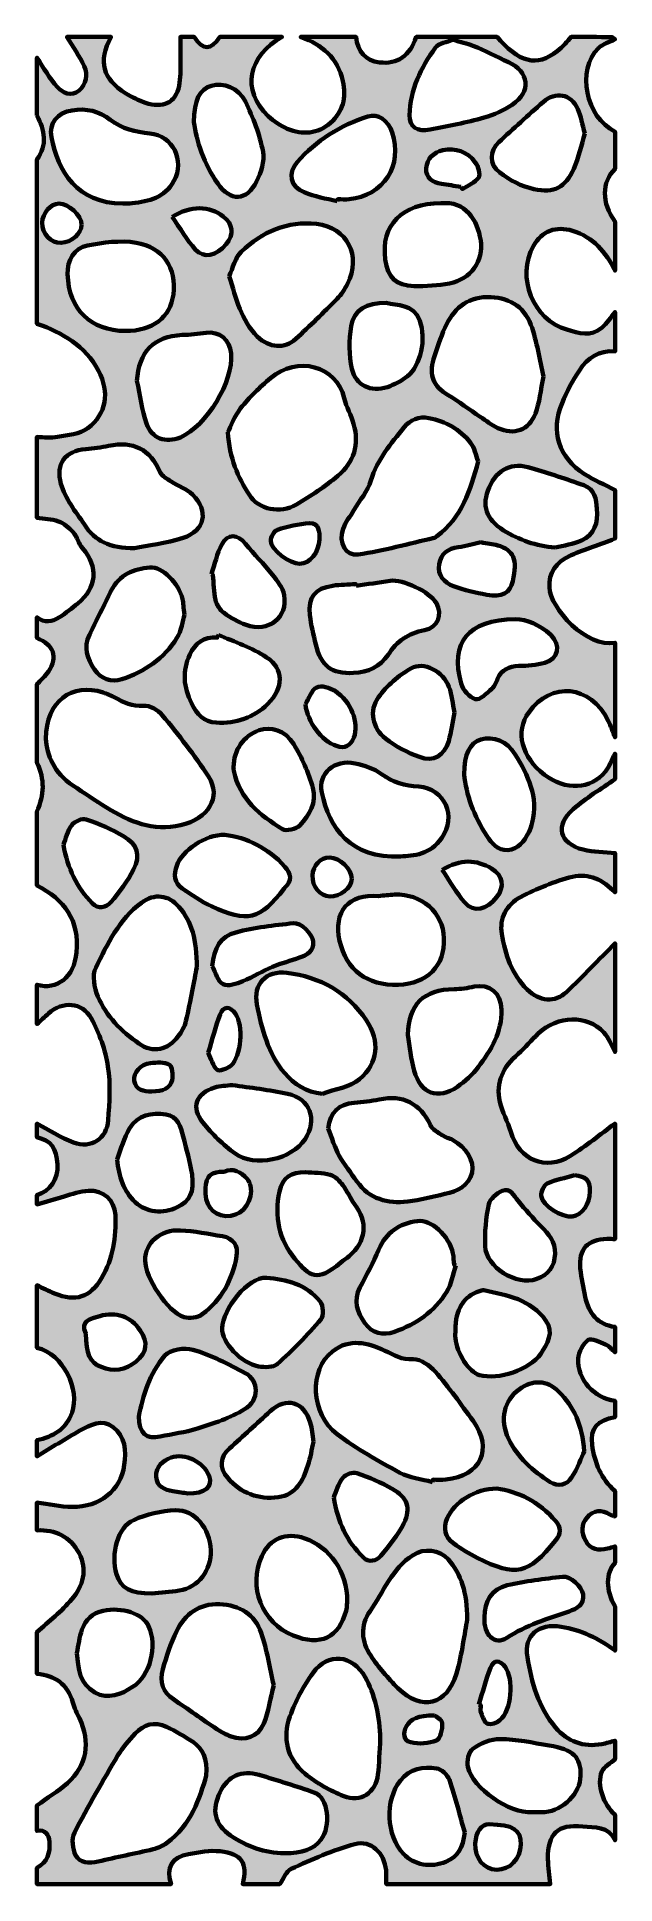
# Model space of a CAD drawing. Header units: inches. Extents: x 147 to 192, y 28 to 169.
import ezdxf

# ---------------------------------------------------------------- set-up
doc = ezdxf.new("R2010")
doc.units = ezdxf.units.IN
doc.header["$MEASUREMENT"] = 0
doc.layers.add('Layer 1', color=7, linetype='Continuous')

msp = doc.modelspace()

# ---------------------------------------------------------------- hatches: boundary and pattern name
at = {"layer": 'Layer 1'}
h = msp.add_hatch(color=7, dxfattribs=at)
h.dxf.hatch_style = 2
edge = h.paths.add_edge_path()
edge.add_spline(control_points=[(147.46, 163.09), (147.46, 164.56), (147.46, 166.03), (147.46, 167.5), (147.97, 166.74), (148.41, 165.92), (149.03, 165.26), (149.41, 164.84), (150.09, 164.49), (150.68, 165), (151.24, 165.49), (151.36, 166.21), (151.07, 166.86), (150.72, 167.64), (150.2, 168.35), (149.75, 169.09), (150.87, 169.09), (151.99, 169.09), (153.11, 169.09), (152.11, 167.21), (152.45, 165.89), (154.25, 164.78), (154.72, 164.49), (155.22, 164.25), (155.74, 164.07), (157.05, 163.62), (158.07, 164.06), (158.3, 165.37), (158.51, 166.58), (158.38, 167.85), (158.4, 169.09), (158.75, 169.09), (159.1, 169.09), (159.46, 169.09), (160.1, 168.06), (160.74, 168.06), (161.4, 169.09), (162.98, 169.09), (164.57, 169.09), (166.16, 169.09), (163.61, 167.68), (162.99, 165.04), (165.11, 163.05), (165.53, 162.66), (166.03, 162.31), (166.56, 162.09), (167.72, 161.61), (168.89, 161.68), (169.85, 162.54), (170.8, 163.38), (171.09, 164.45), (170.8, 165.72), (170.39, 167.51), (169.21, 168.5), (167.57, 169.09), (168.98, 169.09), (170.39, 169.09), (171.8, 169.09), (171.92, 167.97), (172.56, 167.27), (173.58, 167.15), (174.97, 166.99), (175.92, 167.65), (176.39, 169.09), (178.45, 169.09), (180.5, 169.09), (182.56, 169.09), (182.74, 168.9), (182.92, 168.7), (183.1, 168.51), (184.77, 166.86), (186.11, 166.88), (187.75, 168.57), (187.91, 168.73), (188.05, 168.91), (188.21, 169.09), (189.24, 169.09), (190.26, 169.09), (191.29, 169.08), (191.38, 169.08), (191.47, 168.97), (191.56, 168.91), (191.13, 168.69), (190.62, 168.56), (190.29, 168.24), (188.59, 166.57), (189.32, 162.95), (191.56, 161.86), (191.56, 160.91), (191.56, 159.97), (191.56, 159.03), (190.52, 158.01), (190.52, 156.45), (191.56, 154.98), (191.56, 153.74), (191.56, 152.51), (191.56, 151.27), (190.85, 152.68), (189.89, 153.81), (188.32, 154.3), (187.06, 154.69), (185.98, 154.29), (185.34, 153.14), (184.01, 150.75), (185.27, 147.53), (187.89, 146.76), (188.76, 146.5), (189.74, 146.18), (190.57, 146.91), (190.95, 147.25), (191.23, 147.7), (191.56, 148.1), (191.56, 147.1), (191.56, 146.1), (191.56, 145.1), (190.34, 145.2), (189.46, 144.61), (188.84, 143.64), (188.33, 142.86), (187.87, 142.03), (187.52, 141.16), (186.61, 138.99), (187.24, 137.01), (189.23, 135.74), (189.97, 135.27), (190.78, 134.92), (191.56, 134.51), (191.56, 133.28), (191.56, 132.05), (191.56, 130.81), (190.44, 130.39), (189.3, 130.02), (188.21, 129.54), (186.99, 129.02), (186.51, 128.18), (186.55, 127.1), (186.61, 125.49), (189.41, 122.43), (191.56, 122.87), (191.56, 120.46), (191.56, 118.05), (191.56, 115.64), (191.39, 116.07), (191.24, 116.51), (191.04, 116.92), (189.69, 119.65), (186.69, 119.96), (184.97, 117.55), (183.92, 116.08), (184.42, 114.14), (186.17, 112.8), (187.77, 111.58), (189.73, 111.66), (190.82, 113.04), (191.14, 113.44), (191.32, 113.95), (191.56, 114.41), (191.56, 113.76), (191.56, 113.11), (191.56, 112.47), (190.49, 111.7), (189.34, 111.03), (188.36, 110.16), (186.95, 108.91), (187.3, 107.56), (189.13, 107.08), (189.91, 106.88), (190.75, 106.9), (191.56, 106.82), (191.56, 105.82), (191.56, 104.82), (191.56, 103.82), (190.67, 104.76), (189.54, 105.31), (188.32, 105.01), (186.95, 104.68), (185.61, 104.1), (184.35, 103.46), (183.28, 102.91), (182.72, 101.84), (182.92, 100.65), (183.18, 99.09), (183.68, 97.57), (184.85, 96.41), (185.79, 95.48), (186.99, 95.39), (187.85, 96.21), (189.12, 97.41), (190.33, 98.69), (191.56, 99.94), (191.56, 97.18), (191.56, 94.42), (191.56, 91.65), (191.28, 92.15), (191.08, 92.74), (190.7, 93.14), (189.42, 94.5), (187.19, 94.44), (185.7, 93.05), (185.17, 92.55), (184.72, 91.96), (184.16, 91.49), (183.02, 90.51), (182.43, 89.33), (182.78, 87.84), (182.96, 87.05), (183.36, 86.32), (183.6, 85.55), (184.26, 83.39), (186.25, 82.53), (188.16, 83.72), (189.35, 84.45), (190.43, 85.36), (191.56, 86.18), (191.56, 83.24), (191.56, 80.3), (191.56, 77.36), (191.35, 77.37), (191.15, 77.39), (190.95, 77.38), (189.43, 77.32), (188.78, 76.62), (188.91, 75.11), (188.97, 74.39), (189.16, 73.68), (189.29, 72.97), (189.53, 71.69), (190.22, 70.85), (191.56, 70.66), (191.56, 70.02), (191.56, 69.37), (191.56, 68.72), (191.32, 68.93), (191.11, 69.21), (190.83, 69.33), (190.4, 69.51), (189.75, 69.84), (189.52, 69.67), (189.12, 69.37), (188.79, 68.75), (188.75, 68.25), (188.65, 66.66), (190, 65.19), (191.56, 65.02), (191.56, 64.61), (191.56, 64.19), (191.56, 63.78), (190.21, 63.56), (189.63, 62.93), (189.81, 61.66), (190, 60.31), (190.49, 59.07), (191.56, 58.14), (191.56, 57.49), (191.56, 56.84), (191.56, 56.2), (191.43, 56.25), (191.28, 56.28), (191.16, 56.35), (190.53, 56.72), (189.93, 56.7), (189.43, 56.13), (188.94, 55.58), (188.98, 54.94), (189.32, 54.34), (189.69, 53.68), (190.29, 53.57), (190.98, 53.75), (191.17, 53.8), (191.37, 53.85), (191.56, 53.91), (191.56, 53.49), (191.56, 53.08), (191.56, 52.67), (190.84, 51.89), (190.84, 50.57), (191.56, 49.32), (191.56, 48.2), (191.56, 47.08), (191.56, 45.97), (190.32, 46.88), (188.98, 47.54), (187.44, 47.79), (185.76, 48.07), (184.58, 47.15), (184.87, 45.47), (185.19, 43.55), (185.69, 41.64), (187.02, 40.1), (187.95, 39.03), (189.13, 38.57), (190.55, 38.83), (190.89, 38.9), (191.22, 39), (191.56, 39.09), (191.56, 38.62), (191.56, 38.15), (191.56, 37.68), (191.21, 37.36), (190.71, 37.12), (190.55, 36.73), (190.13, 35.74), (190.67, 34.21), (191.56, 33.44), (191.56, 32.8), (191.56, 32.15), (191.56, 31.5), (191.06, 32.61), (189.99, 32.45), (189.09, 32.55), (187.18, 32.74), (186.41, 31.99), (186.44, 30.06), (186.45, 29.42), (186.56, 28.79), (186.62, 28.15), (182.44, 28.15), (178.27, 28.15), (174.1, 28.15), (174.1, 28.5), (174.12, 28.86), (174.09, 29.21), (173.97, 30.51), (172.94, 31.53), (171.72, 31.2), (170.05, 30.75), (168.44, 30.02), (166.85, 29.31), (166.47, 29.14), (166.27, 28.55), (165.98, 28.15), (165.04, 28.15), (164.1, 28.15), (163.16, 28.15), (163.53, 29.76), (163.12, 30.45), (161.43, 30.65), (160.65, 30.75), (159.82, 30.56), (159.03, 30.43), (157.74, 30.22), (157.27, 29.39), (157.69, 28.15), (154.28, 28.15), (150.87, 28.15), (147.46, 28.15), (147.46, 28.56), (147.46, 28.98), (147.46, 29.39), (148.25, 29.82), (148.48, 30.54), (148.42, 31.37), (148.38, 31.93), (148.13, 32.33), (147.46, 32.21), (147.46, 32.86), (147.46, 33.5), (147.46, 34.15), (148.24, 34.72), (149.08, 35.22), (149.79, 35.86), (151.29, 37.2), (151.57, 38.98), (150.7, 40.8), (150.51, 41.19), (150.31, 41.59), (150.19, 42.01), (149.81, 43.41), (148.85, 44.06), (147.46, 44.2), (147.46, 45.26), (147.46, 46.32), (147.46, 47.38), (148.36, 48.21), (149.35, 48.96), (150.13, 49.89), (150.98, 50.89), (151.34, 52.13), (150.67, 53.4), (150, 54.67), (148.88, 55.2), (147.46, 55.14), (147.46, 55.85), (147.46, 56.55), (147.46, 57.26), (148.35, 57.14), (149.25, 56.94), (150.14, 56.93), (152.29, 56.92), (153.83, 58.16), (154.12, 60.13), (154.28, 61.2), (154.2, 62.31), (153.27, 63.02), (152.42, 63.67), (151.53, 63.2), (150.74, 62.75), (149.63, 62.13), (148.55, 61.44), (147.46, 60.78), (147.46, 61.2), (147.46, 61.61), (147.46, 62.02), (148.69, 62.29), (149.67, 62.83), (150.14, 64.13), (150.76, 65.86), (149.49, 68.6), (147.46, 69.07), (147.46, 70.66), (147.46, 72.25), (147.46, 73.84), (147.91, 73.63), (148.34, 73.4), (148.8, 73.21), (150.41, 72.56), (151.51, 72.9), (152.39, 74.39), (153.26, 75.87), (153.53, 77.52), (153.44, 79.21), (153.38, 80.35), (152.53, 81.11), (151.39, 81.05), (150.76, 81.03), (150.15, 80.79), (149.54, 80.62), (148.84, 80.43), (148.15, 80.21), (147.46, 80.01), (147.46, 80.25), (147.46, 80.48), (147.46, 80.72), (148.47, 81.03), (149.08, 81.93), (149.03, 83.05), (148.97, 84.31), (148.52, 84.9), (147.46, 85.13), (147.46, 85.48), (147.46, 85.83), (147.46, 86.18), (148.39, 85.69), (149.27, 85.1), (150.25, 84.73), (151.59, 84.23), (152.8, 85.03), (152.89, 86.44), (152.98, 87.8), (153.1, 89.2), (152.88, 90.53), (152.68, 91.8), (152.22, 93.08), (151.6, 94.21), (150.9, 95.46), (149.43, 95.54), (148.34, 94.59), (148.04, 94.32), (147.75, 94.04), (147.46, 93.77), (147.46, 94.77), (147.46, 95.77), (147.46, 96.77), (149, 96.33), (150.3, 97.36), (150.48, 99.23), (150.73, 101.67), (149.55, 103.28), (147.46, 104.35), (147.46, 106.23), (147.46, 108.12), (147.46, 110), (148.01, 111.23), (148.08, 112.47), (147.46, 113.7), (147.46, 115.7), (147.46, 117.7), (147.46, 119.7), (147.75, 120.02), (148.09, 120.32), (148.33, 120.68), (149.07, 121.8), (148.76, 122.69), (147.46, 123.23), (147.46, 123.76), (147.46, 124.28), (147.46, 124.81), (148.03, 124.38), (148.61, 124.43), (149.17, 124.81), (149.66, 125.13), (150.12, 125.5), (150.57, 125.87), (152.05, 127.06), (152.16, 128.63), (150.94, 130.08), (150.64, 130.44), (150.52, 130.95), (150.22, 131.3), (149.91, 131.64), (149.52, 131.97), (149.1, 132.13), (148.59, 132.32), (148.01, 132.32), (147.46, 132.4), (147.46, 134.46), (147.46, 136.51), (147.46, 138.57), (147.99, 138.56), (148.53, 138.47), (149.04, 138.57), (149.82, 138.71), (150.74, 138.79), (151.33, 139.24), (152.78, 140.34), (153.02, 141.98), (152.15, 143.62), (151.14, 145.52), (149.41, 146.52), (147.46, 147.21), (147.46, 151.39), (147.46, 155.56), (147.46, 159.74), (148.27, 160.86), (148.06, 161.97), (147.46, 163.09)], knot_values=[0, 0, 0, 0, 1, 1, 1, 2, 2, 2, 3, 3, 3, 4, 4, 4, 5, 5, 5, 6, 6, 6, 7, 7, 7, 8, 8, 8, 9, 9, 9, 10, 10, 10, 11, 11, 11, 12, 12, 12, 13, 13, 13, 14, 14, 14, 15, 15, 15, 16, 16, 16, 17, 17, 17, 18, 18, 18, 19, 19, 19, 20, 20, 20, 21, 21, 21, 22, 22, 22, 23, 23, 23, 24, 24, 24, 25, 25, 25, 26, 26, 26, 27, 27, 27, 28, 28, 28, 29, 29, 29, 30, 30, 30, 31, 31, 31, 32, 32, 32, 33, 33, 33, 34, 34, 34, 35, 35, 35, 36, 36, 36, 37, 37, 37, 38, 38, 38, 39, 39, 39, 40, 40, 40, 41, 41, 41, 42, 42, 42, 43, 43, 43, 44, 44, 44, 45, 45, 45, 46, 46, 46, 47, 47, 47, 48, 48, 48, 49, 49, 49, 50, 50, 50, 51, 51, 51, 52, 52, 52, 53, 53, 53, 54, 54, 54, 55, 55, 55, 56, 56, 56, 57, 57, 57, 58, 58, 58, 59, 59, 59, 60, 60, 60, 61, 61, 61, 62, 62, 62, 63, 63, 63, 64, 64, 64, 65, 65, 65, 66, 66, 66, 67, 67, 67, 68, 68, 68, 69, 69, 69, 70, 70, 70, 71, 71, 71, 72, 72, 72, 73, 73, 73, 74, 74, 74, 75, 75, 75, 76, 76, 76, 77, 77, 77, 78, 78, 78, 79, 79, 79, 80, 80, 80, 81, 81, 81, 82, 82, 82, 83, 83, 83, 84, 84, 84, 85, 85, 85, 86, 86, 86, 87, 87, 87, 88, 88, 88, 89, 89, 89, 90, 90, 90, 91, 91, 91, 92, 92, 92, 93, 93, 93, 94, 94, 94, 95, 95, 95, 96, 96, 96, 97, 97, 97, 98, 98, 98, 99, 99, 99, 100, 100, 100, 101, 101, 101, 102, 102, 102, 103, 103, 103, 104, 104, 104, 105, 105, 105, 106, 106, 106, 107, 107, 107, 108, 108, 108, 109, 109, 109, 110, 110, 110, 111, 111, 111, 112, 112, 112, 113, 113, 113, 114, 114, 114, 115, 115, 115, 116, 116, 116, 117, 117, 117, 118, 118, 118, 119, 119, 119, 120, 120, 120, 121, 121, 121, 122, 122, 122, 123, 123, 123, 124, 124, 124, 125, 125, 125, 126, 126, 126, 127, 127, 127, 128, 128, 128, 129, 129, 129, 130, 130, 130, 131, 131, 131, 132, 132, 132, 133, 133, 133, 134, 134, 134, 135, 135, 135, 136, 136, 136, 137, 137, 137, 138, 138, 138, 139, 139, 139, 140, 140, 140, 141, 141, 141, 142, 142, 142, 143, 143, 143, 144, 144, 144, 145, 145, 145, 146, 146, 146, 147, 147, 147, 148, 148, 148, 149, 149, 149, 150, 150, 150, 151, 151, 151, 152, 152, 152, 153, 153, 153, 154, 154, 154, 155, 155, 155, 156, 156, 156, 157, 157, 157, 158, 158, 158, 159, 159, 159, 160, 160, 160, 161, 161, 161, 162, 162, 162, 163, 163, 163, 164, 164, 164, 165, 165, 165, 166, 166, 166, 167, 167, 167, 168, 168, 168, 169, 169, 169, 170, 170, 170, 171, 171, 171, 172, 172, 172, 173, 173, 173, 174, 174, 174, 175, 175, 175, 175], degree=3, periodic=1)
edge = h.paths.add_edge_path()
edge.add_spline(control_points=[(148.15, 115.54), (148.22, 114.3), (148.76, 112.91), (150.2, 111.98), (151.06, 111.42), (151.9, 110.82), (152.77, 110.29), (154.51, 109.23), (156.3, 108.44), (158.42, 108.94), (160.54, 109.45), (161.56, 111.07), (160.55, 112.65), (159.48, 114.29), (158.26, 115.83), (157.02, 117.35), (156.7, 117.74), (156.05, 118.1), (155.59, 118.06), (154.72, 117.98), (154.08, 118.31), (153.4, 118.69), (153.12, 118.85), (152.82, 118.97), (152.51, 119.07), (150.12, 119.84), (148.16, 118.42), (148.15, 115.54)], knot_values=[0, 0, 0, 0, 1, 1, 1, 2, 2, 2, 3, 3, 3, 4, 4, 4, 5, 5, 5, 6, 6, 6, 7, 7, 7, 8, 8, 8, 9, 9, 9, 9], degree=3, periodic=1)
edge = h.paths.add_edge_path()
edge.add_spline(control_points=[(177.63, 58.83), (177.64, 58.89), (177.66, 58.95), (177.67, 59.01), (177.99, 59.01), (178.32, 58.97), (178.64, 59.01), (181.33, 59.32), (182.28, 61.33), (180.73, 63.49), (179.8, 64.77), (178.88, 66.06), (177.84, 67.25), (177.44, 67.72), (176.72, 68.22), (176.17, 68.19), (175.29, 68.14), (174.69, 68.52), (173.99, 68.85), (172.67, 69.47), (171.33, 69.81), (170.01, 68.8), (168.21, 67.42), (168.32, 64.02), (170.36, 62.48), (171.85, 61.37), (173.49, 60.43), (175.14, 59.54), (175.88, 59.14), (176.79, 59.05), (177.63, 58.83)], knot_values=[0, 0, 0, 0, 1, 1, 1, 2, 2, 2, 3, 3, 3, 4, 4, 4, 5, 5, 5, 6, 6, 6, 7, 7, 7, 8, 8, 8, 9, 9, 9, 10, 10, 10, 10], degree=3, periodic=1)
edge = h.paths.add_edge_path()
edge.add_spline(control_points=[(162.03, 138.94), (162.14, 136.93), (162.81, 135.49), (163.64, 134.17), (164.38, 133), (166, 132.7), (167.25, 133.42), (168.36, 134.06), (169.44, 134.79), (170.42, 135.61), (171.64, 136.63), (172.07, 138), (171.62, 139.57), (171.43, 140.23), (171.05, 140.85), (170.9, 141.53), (170.32, 144.03), (167.32, 144.78), (165.28, 143.06), (164.46, 142.36), (163.67, 141.6), (163, 140.76), (162.51, 140.15), (162.25, 139.36), (162.03, 138.94)], knot_values=[0, 0, 0, 0, 1, 1, 1, 2, 2, 2, 3, 3, 3, 4, 4, 4, 5, 5, 5, 6, 6, 6, 7, 7, 7, 8, 8, 8, 8], degree=3, periodic=1)
edge = h.paths.add_edge_path()
edge.add_spline(control_points=[(160.38, 36.44), (160.45, 37.73), (160.11, 38.47), (159.39, 38.97), (158.75, 39.42), (158.05, 39.81), (157.34, 40.15), (156.44, 40.57), (155.61, 40.35), (154.95, 39.63), (154.47, 39.12), (153.99, 38.58), (153.64, 37.98), (152.49, 36.03), (151.35, 34.07), (150.32, 32.06), (150.09, 31.61), (150.17, 30.82), (150.41, 30.35), (150.73, 29.75), (151.44, 29.69), (152.13, 29.87), (153.52, 30.21), (154.93, 30.48), (156.32, 30.81), (156.68, 30.9), (157.05, 31.06), (157.35, 31.28), (159.22, 32.65), (159.88, 34.71), (160.38, 36.44)], knot_values=[0, 0, 0, 0, 1, 1, 1, 2, 2, 2, 3, 3, 3, 4, 4, 4, 5, 5, 5, 6, 6, 6, 7, 7, 7, 8, 8, 8, 9, 9, 9, 10, 10, 10, 10], degree=3, periodic=1)
edge = h.paths.add_edge_path()
edge.add_spline(control_points=[(181.12, 136.71), (180.93, 137.19), (180.84, 137.74), (180.54, 138.13), (179.73, 139.14), (178.64, 139.77), (177.36, 140.01), (176.6, 140.16), (175.94, 139.89), (175.47, 139.31), (174.47, 138.06), (173.41, 136.85), (172.93, 135.24), (172.69, 134.43), (172.08, 133.73), (171.64, 132.99), (171.36, 132.51), (170.99, 132.07), (170.81, 131.56), (170.43, 130.52), (171.01, 129.45), (171.96, 129.59), (173.91, 129.9), (175.82, 130.42), (177.75, 130.86), (177.83, 130.88), (177.9, 130.95), (177.97, 131), (179.87, 132.41), (180.51, 134.49), (181.12, 136.71)], knot_values=[0, 0, 0, 0, 1, 1, 1, 2, 2, 2, 3, 3, 3, 4, 4, 4, 5, 5, 5, 6, 6, 6, 7, 7, 7, 8, 8, 8, 9, 9, 9, 10, 10, 10, 10], degree=3, periodic=1)
edge = h.paths.add_edge_path()
edge.add_spline(control_points=[(159.65, 98.08), (159.67, 100.23), (159.26, 101.57), (158.29, 102.72), (157.53, 103.63), (156.39, 103.76), (155.43, 103.03), (153.73, 101.76), (152.84, 99.88), (151.94, 98.06), (151.66, 97.49), (151.83, 96.53), (152.11, 95.88), (152.75, 94.37), (153.9, 93.2), (155.24, 92.28), (156.32, 91.53), (157.46, 91.78), (158.24, 92.84), (158.5, 93.19), (158.74, 93.59), (158.83, 94.01), (159.18, 95.57), (159.47, 97.15), (159.65, 98.08)], knot_values=[0, 0, 0, 0, 1, 1, 1, 2, 2, 2, 3, 3, 3, 4, 4, 4, 5, 5, 5, 6, 6, 6, 7, 7, 7, 8, 8, 8, 8], degree=3, periodic=1)
edge = h.paths.add_edge_path()
edge.add_spline(control_points=[(180.28, 48.34), (180.27, 50.4), (179.84, 51.77), (178.83, 52.93), (178.18, 53.68), (176.99, 53.8), (176.15, 53.26), (174.53, 52.22), (173.9, 50.44), (172.87, 48.97), (172.1, 47.88), (172.2, 46.65), (172.92, 45.58), (173.52, 44.68), (174.24, 43.86), (175, 43.09), (176.79, 41.32), (178.76, 41.8), (179.46, 44.22), (179.9, 45.73), (180.08, 47.31), (180.28, 48.34)], knot_values=[0, 0, 0, 0, 1, 1, 1, 2, 2, 2, 3, 3, 3, 4, 4, 4, 5, 5, 5, 6, 6, 6, 7, 7, 7, 7], degree=3, periodic=1)
edge = h.paths.add_edge_path()
edge.add_spline(control_points=[(165.52, 43.33), (165.21, 44.66), (165.01, 46.03), (164.57, 47.31), (164.07, 48.73), (162.93, 49.44), (161.39, 49.5), (159.81, 49.56), (158.76, 48.76), (158.11, 47.43), (157.66, 46.52), (157.35, 45.53), (157.06, 44.56), (156.76, 43.56), (157.09, 42.8), (157.88, 42.25), (158.98, 41.49), (160.07, 40.72), (161.18, 39.98), (161.52, 39.75), (161.89, 39.55), (162.27, 39.42), (163.35, 39.03), (164.33, 39.36), (164.76, 40.4), (165.13, 41.3), (165.26, 42.29), (165.52, 43.33)], knot_values=[0, 0, 0, 0, 1, 1, 1, 2, 2, 2, 3, 3, 3, 4, 4, 4, 5, 5, 5, 6, 6, 6, 7, 7, 7, 8, 8, 8, 9, 9, 9, 9], degree=3, periodic=1)
edge = h.paths.add_edge_path()
edge.add_spline(control_points=[(186.1, 143.19), (185.81, 144.42), (185.62, 145.83), (185.14, 147.13), (184.6, 148.58), (183.37, 149.26), (181.8, 149.24), (180.18, 149.21), (179.2, 148.27), (178.58, 146.9), (178.23, 146.13), (177.98, 145.31), (177.72, 144.51), (177.33, 143.27), (177.72, 142.42), (178.82, 141.76), (179.67, 141.26), (180.46, 140.66), (181.28, 140.11), (181.72, 139.81), (182.13, 139.47), (182.61, 139.25), (183.86, 138.68), (185, 139.08), (185.48, 140.36), (185.8, 141.19), (185.88, 142.11), (186.1, 143.19)], knot_values=[0, 0, 0, 0, 1, 1, 1, 2, 2, 2, 3, 3, 3, 4, 4, 4, 5, 5, 5, 6, 6, 6, 7, 7, 7, 8, 8, 8, 9, 9, 9, 9], degree=3, periodic=1)
edge = h.paths.add_edge_path()
edge.add_spline(control_points=[(162.12, 150.85), (162.67, 149.11), (163.03, 147.47), (164.27, 146.24), (165.19, 145.34), (166.36, 145.28), (167.2, 146.05), (168.28, 147.04), (169.32, 148.06), (170.35, 149.1), (170.67, 149.43), (170.94, 149.84), (171.15, 150.25), (172.23, 152.38), (171.15, 154.56), (168.79, 154.82), (166.58, 155.06), (164.63, 154.23), (163.05, 152.7), (162.57, 152.24), (162.41, 151.45), (162.12, 150.85)], knot_values=[0, 0, 0, 0, 1, 1, 1, 2, 2, 2, 3, 3, 3, 4, 4, 4, 5, 5, 5, 6, 6, 6, 7, 7, 7, 7], degree=3, periodic=1)
edge = h.paths.add_edge_path()
edge.add_spline(control_points=[(154.9, 130.08), (155.88, 130.28), (157.29, 130.45), (158.62, 130.87), (160.29, 131.41), (160.59, 132.92), (159.33, 134.17), (158.89, 134.6), (158.24, 134.82), (157.7, 135.17), (157.4, 135.37), (157, 135.57), (156.87, 135.87), (156.08, 137.63), (154.83, 138.29), (152.93, 137.89), (152.36, 137.77), (151.77, 137.7), (151.19, 137.65), (149.61, 137.51), (148.86, 136.52), (149.29, 134.99), (149.44, 134.43), (149.75, 133.91), (150.04, 133.41), (150.35, 132.88), (150.75, 132.4), (151.08, 131.88), (151.87, 130.62), (153.04, 130.09), (154.9, 130.08)], knot_values=[0, 0, 0, 0, 1, 1, 1, 2, 2, 2, 3, 3, 3, 4, 4, 4, 5, 5, 5, 6, 6, 6, 7, 7, 7, 8, 8, 8, 9, 9, 9, 10, 10, 10, 10], degree=3, periodic=1)
edge = h.paths.add_edge_path()
edge.add_spline(control_points=[(169.67, 85.8), (169.95, 85.1), (170.17, 84.38), (170.52, 83.73), (170.9, 83.04), (171.41, 82.42), (171.87, 81.77), (172.82, 80.41), (174.21, 80.06), (175.74, 80.23), (176.7, 80.33), (177.63, 80.6), (178.58, 80.81), (179.52, 81.03), (180.4, 81.38), (180.65, 82.45), (180.85, 83.31), (180.2, 84.35), (179.17, 84.93), (178.91, 85.07), (178.61, 85.13), (178.37, 85.29), (178.04, 85.51), (177.62, 85.72), (177.47, 86.05), (176.69, 87.73), (175.38, 88.4), (173.57, 88.02), (172.95, 87.89), (172.31, 87.82), (171.67, 87.77), (170.46, 87.67), (169.84, 87.04), (169.67, 85.8)], knot_values=[0, 0, 0, 0, 1, 1, 1, 2, 2, 2, 3, 3, 3, 4, 4, 4, 5, 5, 5, 6, 6, 6, 7, 7, 7, 8, 8, 8, 9, 9, 9, 10, 10, 10, 11, 11, 11, 11], degree=3, periodic=1)
edge = h.paths.add_edge_path()
edge.add_spline(control_points=[(169.24, 88.46), (170.2, 88.82), (171.34, 88.95), (172.07, 89.57), (173.51, 90.79), (173.64, 92.45), (172.59, 94.05), (171.17, 96.2), (169.06, 97.37), (166.53, 97.68), (164.94, 97.87), (163.93, 96.84), (164.24, 95.26), (164.62, 93.41), (165.07, 91.53), (166.36, 90.03), (167.09, 89.19), (167.98, 88.58), (169.24, 88.46)], knot_values=[0, 0, 0, 0, 1, 1, 1, 2, 2, 2, 3, 3, 3, 4, 4, 4, 5, 5, 5, 6, 6, 6, 6], degree=3, periodic=1)
edge = h.paths.add_edge_path()
edge.add_spline(control_points=[(173.65, 39.26), (173.65, 40.8), (173.18, 42.78), (172.51, 43.93), (171.52, 45.66), (169.67, 45.86), (168.52, 44.26), (167.79, 43.25), (167.18, 42.11), (166.76, 40.95), (166.16, 39.29), (166.54, 37.7), (167.92, 36.56), (168.79, 35.85), (169.82, 35.29), (170.86, 34.86), (172.15, 34.34), (173.31, 35.13), (173.47, 36.5), (173.57, 37.37), (173.59, 38.24), (173.65, 39.26)], knot_values=[0, 0, 0, 0, 1, 1, 1, 2, 2, 2, 3, 3, 3, 4, 4, 4, 5, 5, 5, 6, 6, 6, 7, 7, 7, 7], degree=3, periodic=1)
edge = h.paths.add_edge_path()
edge.add_spline(control_points=[(154.02, 156.39), (154.25, 156.39), (154.49, 156.37), (154.72, 156.4), (156.01, 156.55), (157.22, 156.82), (157.91, 158.1), (158.76, 159.69), (157.84, 161.55), (156.06, 161.73), (154.97, 161.85), (153.96, 162.06), (153.05, 162.77), (152.23, 163.42), (151.21, 163.67), (150.14, 163.49), (149.03, 163.3), (148.35, 162.52), (148.56, 161.44), (149.05, 158.87), (150.52, 156.37), (154.02, 156.39)], knot_values=[0, 0, 0, 0, 1, 1, 1, 2, 2, 2, 3, 3, 3, 4, 4, 4, 5, 5, 5, 6, 6, 6, 7, 7, 7, 7], degree=3, periodic=1)
edge = h.paths.add_edge_path()
edge.add_spline(control_points=[(175.2, 106.57), (176.18, 106.59), (177.48, 106.73), (178.34, 107.97), (179.5, 109.63), (178.58, 111.73), (176.58, 111.89), (175.54, 111.98), (174.61, 112.2), (173.74, 112.85), (173.17, 113.27), (172.43, 113.51), (171.73, 113.66), (170.15, 113.99), (168.89, 112.91), (169.19, 111.44), (169.75, 108.71), (171.37, 106.39), (175.2, 106.57)], knot_values=[0, 0, 0, 0, 1, 1, 1, 2, 2, 2, 3, 3, 3, 4, 4, 4, 5, 5, 5, 6, 6, 6, 6], degree=3, periodic=1)
edge = h.paths.add_edge_path()
edge.add_spline(control_points=[(171.8, 127.22), (171.79, 127.26), (171.79, 127.3), (171.78, 127.34), (171.2, 127.3), (170.6, 127.31), (170.03, 127.22), (168.64, 126.99), (168.15, 126.37), (168.28, 124.98), (168.36, 124.23), (168.55, 123.48), (168.73, 122.74), (169.12, 121.09), (169.92, 120.49), (171.6, 120.56), (172.7, 120.61), (173.66, 121.05), (174.24, 121.94), (174.92, 123), (175.77, 123.59), (177.02, 123.82), (178.04, 124.02), (178.4, 125.02), (177.93, 125.88), (177.46, 126.74), (175.36, 127.75), (174.4, 127.59), (173.53, 127.45), (172.66, 127.34), (171.8, 127.22)], knot_values=[0, 0, 0, 0, 1, 1, 1, 2, 2, 2, 3, 3, 3, 4, 4, 4, 5, 5, 5, 6, 6, 6, 7, 7, 7, 8, 8, 8, 9, 9, 9, 10, 10, 10, 10], degree=3, periodic=1)
edge = h.paths.add_edge_path()
edge.add_spline(control_points=[(173.52, 103.54), (171.21, 103.71), (170.05, 102.35), (170.55, 100.12), (171.05, 97.9), (172.65, 96.7), (175.03, 96.77), (177.24, 96.84), (178.59, 98.22), (178.51, 100.32), (178.43, 102.31), (176.81, 103.73), (174.74, 103.65), (174.33, 103.63), (173.93, 103.58), (173.52, 103.54)], knot_values=[0, 0, 0, 0, 1, 1, 1, 2, 2, 2, 3, 3, 3, 4, 4, 4, 5, 5, 5, 5], degree=3, periodic=1)
edge = h.paths.add_edge_path()
edge.add_spline(control_points=[(154.21, 146.66), (156.28, 146.65), (157.63, 147.68), (157.87, 149.45), (158.14, 151.43), (157.1, 153.05), (155.02, 153.39), (153.82, 153.58), (152.52, 153.42), (151.32, 153.18), (150.27, 152.97), (149.77, 152.04), (149.8, 150.98), (149.87, 148.34), (151.57, 146.66), (154.21, 146.66)], knot_values=[0, 0, 0, 0, 1, 1, 1, 2, 2, 2, 3, 3, 3, 4, 4, 4, 5, 5, 5, 5], degree=3, periodic=1)
edge = h.paths.add_edge_path()
edge.add_spline(control_points=[(179.41, 75.36), (179.37, 75.37), (179.33, 75.39), (179.29, 75.4), (179.25, 75.69), (179.25, 75.99), (179.19, 76.27), (178.89, 77.65), (177.53, 78.9), (176.48, 78.74), (175.12, 78.54), (174.09, 77.91), (173.53, 76.56), (173.12, 75.57), (172.58, 74.63), (172.1, 73.67), (171.6, 72.68), (171.87, 71.78), (172.47, 70.96), (173.04, 70.17), (173.85, 69.97), (174.74, 70.29), (176.38, 70.87), (177.77, 71.84), (178.71, 73.32), (179.08, 73.91), (179.18, 74.67), (179.41, 75.36)], knot_values=[0, 0, 0, 0, 1, 1, 1, 2, 2, 2, 3, 3, 3, 4, 4, 4, 5, 5, 5, 6, 6, 6, 7, 7, 7, 8, 8, 8, 9, 9, 9, 9], degree=3, periodic=1)
edge = h.paths.add_edge_path()
edge.add_spline(control_points=[(158.71, 124.99), (158.64, 125.56), (158.63, 125.88), (158.56, 126.2), (158.31, 127.38), (157.02, 128.7), (156.08, 128.62), (154.84, 128.5), (153.74, 128.07), (153.13, 126.85), (152.58, 125.72), (152.01, 124.6), (151.46, 123.47), (151, 122.52), (151.29, 121.64), (151.84, 120.83), (152.35, 120.1), (153.13, 119.83), (153.94, 120.09), (155.68, 120.65), (157.15, 121.68), (158.14, 123.23), (158.5, 123.8), (158.57, 124.54), (158.71, 124.99)], knot_values=[0, 0, 0, 0, 1, 1, 1, 2, 2, 2, 3, 3, 3, 4, 4, 4, 5, 5, 5, 6, 6, 6, 7, 7, 7, 8, 8, 8, 8], degree=3, periodic=1)
edge = h.paths.add_edge_path()
edge.add_spline(control_points=[(155.09, 142.84), (155.32, 141.76), (155.46, 140.64), (155.81, 139.6), (156.21, 138.44), (157.29, 138.07), (158.4, 138.54), (160.4, 139.4), (162.46, 142.8), (162.28, 144.93), (162.18, 145.99), (161.39, 146.65), (160.36, 146.52), (159.75, 146.44), (159.15, 146.37), (158.54, 146.35), (156.37, 146.25), (155.21, 145.06), (155.09, 142.84)], knot_values=[0, 0, 0, 0, 1, 1, 1, 2, 2, 2, 3, 3, 3, 4, 4, 4, 5, 5, 5, 6, 6, 6, 6], degree=3, periodic=1)
edge = h.paths.add_edge_path()
edge.add_spline(control_points=[(175.76, 92.96), (175.91, 92.04), (175.99, 91.09), (176.24, 90.2), (176.71, 88.46), (178.06, 87.97), (179.53, 88.99), (180.13, 89.4), (180.69, 89.91), (181.12, 90.49), (182.09, 91.78), (182.95, 93.17), (182.9, 94.87), (182.87, 96.14), (181.96, 96.87), (180.82, 96.63), (180.31, 96.52), (179.79, 96.44), (179.28, 96.44), (176.96, 96.41), (175.83, 95.28), (175.76, 92.96)], knot_values=[0, 0, 0, 0, 1, 1, 1, 2, 2, 2, 3, 3, 3, 4, 4, 4, 5, 5, 5, 6, 6, 6, 7, 7, 7, 7], degree=3, periodic=1)
edge = h.paths.add_edge_path()
edge.add_spline(control_points=[(171.13, 49.74), (171.13, 51.98), (169.8, 53.85), (167.89, 54.53), (166.45, 55.03), (165.22, 54.52), (164.61, 53.18), (163.54, 50.84), (164.62, 48.09), (167, 47.12), (169.07, 46.28), (170.52, 46.95), (171.04, 49.01), (171.12, 49.32), (171.12, 49.65), (171.13, 49.74)], knot_values=[0, 0, 0, 0, 1, 1, 1, 2, 2, 2, 3, 3, 3, 4, 4, 4, 5, 5, 5, 5], degree=3, periodic=1)
edge = h.paths.add_edge_path()
edge.add_spline(control_points=[(179.19, 168.87), (178.75, 168.69), (178.1, 168.63), (177.85, 168.28), (176.75, 166.75), (175.92, 165.06), (175.88, 163.12), (175.86, 162.22), (176.45, 161.83), (177.46, 162.03), (178.84, 162.3), (180.22, 162.56), (181.57, 162.94), (182.32, 163.15), (183.07, 163.48), (183.71, 163.92), (185.19, 164.91), (185.02, 166.44), (183.42, 167.17), (182.52, 167.59), (181.63, 168.04), (180.71, 168.42), (180.27, 168.61), (179.78, 168.7), (179.19, 168.87)], knot_values=[0, 0, 0, 0, 1, 1, 1, 2, 2, 2, 3, 3, 3, 4, 4, 4, 5, 5, 5, 6, 6, 6, 7, 7, 7, 8, 8, 8, 8], degree=3, periodic=1)
edge = h.paths.add_edge_path()
edge.add_spline(control_points=[(155.24, 63.84), (155.23, 62.53), (155.82, 62.06), (156.87, 62.3), (157.81, 62.51), (158.78, 62.61), (159.7, 62.91), (160.93, 63.31), (162.21, 63.7), (163.3, 64.38), (164.45, 65.09), (164.41, 66.56), (163.35, 67.14), (162.07, 67.83), (160.75, 68.5), (159.36, 68.92), (158.73, 69.11), (157.6, 68.93), (157.22, 68.48), (156.07, 67.11), (155.51, 65.39), (155.24, 63.84)], knot_values=[0, 0, 0, 0, 1, 1, 1, 2, 2, 2, 3, 3, 3, 4, 4, 4, 5, 5, 5, 6, 6, 6, 7, 7, 7, 7], degree=3, periodic=1)
edge = h.paths.add_edge_path()
edge.add_spline(control_points=[(166.34, 30.51), (167.7, 30.49), (168.57, 30.8), (169.11, 31.52), (169.93, 32.59), (169.68, 34.76), (168.65, 35.12), (167.26, 35.62), (165.83, 36.06), (164.41, 36.48), (163.07, 36.88), (162.03, 36.4), (161.43, 35.16), (160.76, 33.79), (161.01, 32.71), (162.23, 31.86), (163.46, 31.01), (164.83, 30.53), (166.34, 30.51)], knot_values=[0, 0, 0, 0, 1, 1, 1, 2, 2, 2, 3, 3, 3, 4, 4, 4, 5, 5, 5, 6, 6, 6, 6], degree=3, periodic=1)
edge = h.paths.add_edge_path()
edge.add_spline(control_points=[(186.98, 130.14), (187.65, 130.3), (188.37, 130.37), (188.99, 130.66), (189.99, 131.12), (190.28, 132.04), (190.18, 133.08), (190.12, 133.82), (190.01, 134.58), (189.18, 134.88), (187.86, 135.35), (186.53, 135.79), (185.19, 136.2), (183.68, 136.66), (182.6, 136.15), (181.96, 134.72), (181.35, 133.36), (181.7, 132.28), (183.06, 131.44), (184.25, 130.71), (185.53, 130.24), (186.98, 130.14)], knot_values=[0, 0, 0, 0, 1, 1, 1, 2, 2, 2, 3, 3, 3, 4, 4, 4, 5, 5, 5, 6, 6, 6, 7, 7, 7, 7], degree=3, periodic=1)
edge = h.paths.add_edge_path()
edge.add_spline(control_points=[(182.53, 58.33), (180.9, 58.33), (179.26, 57.26), (178.76, 56.08), (178.43, 55.31), (178.56, 54.63), (179.25, 54.14), (179.82, 53.74), (180.42, 53.36), (181.04, 53.05), (184.02, 51.56), (184.94, 51.79), (187.02, 54.36), (187.46, 54.9), (187.44, 55.35), (187.04, 55.83), (185.77, 57.35), (184.12, 58.11), (182.53, 58.33)], knot_values=[0, 0, 0, 0, 1, 1, 1, 2, 2, 2, 3, 3, 3, 4, 4, 4, 5, 5, 5, 6, 6, 6, 6], degree=3, periodic=1)
edge = h.paths.add_edge_path()
edge.add_spline(control_points=[(161.79, 108.22), (160.31, 108.23), (158.53, 107.03), (158.12, 105.85), (157.89, 105.2), (157.91, 104.55), (158.54, 104.12), (159.26, 103.63), (159.99, 103.13), (160.78, 102.76), (163.5, 101.48), (164.48, 101.74), (166.32, 104.11), (166.34, 104.13), (166.34, 104.17), (166.36, 104.18), (166.97, 104.71), (166.83, 105.26), (166.37, 105.78), (165.1, 107.23), (163.46, 107.99), (161.79, 108.22)], knot_values=[0, 0, 0, 0, 1, 1, 1, 2, 2, 2, 3, 3, 3, 4, 4, 4, 5, 5, 5, 6, 6, 6, 7, 7, 7, 7], degree=3, periodic=1)
edge = h.paths.add_edge_path()
edge.add_spline(control_points=[(178.26, 156.4), (175.32, 156.39), (173.67, 154.72), (174.03, 152.11), (174.22, 150.74), (174.84, 150.11), (176.23, 150.08), (177.13, 150.06), (178.05, 150.13), (178.94, 150.29), (180.53, 150.6), (181.57, 152), (181.31, 153.57), (181.06, 155.11), (180.17, 156.61), (178.26, 156.4)], knot_values=[0, 0, 0, 0, 1, 1, 1, 2, 2, 2, 3, 3, 3, 4, 4, 4, 5, 5, 5, 5], degree=3, periodic=1)
edge = h.paths.add_edge_path()
edge.add_spline(control_points=[(167.92, 82.46), (166.87, 82.52), (166.18, 82.05), (165.96, 80.99), (165.56, 79.11), (165.92, 77.29), (167.14, 75.86), (168.27, 74.54), (168.79, 74.01), (170.65, 75.58), (170.85, 75.75), (171.07, 75.9), (171.27, 76.07), (172.58, 77.17), (172.73, 78.68), (171.69, 80.04), (171.34, 80.48), (171.14, 81.03), (170.79, 81.47), (170.54, 81.8), (170.21, 82.16), (169.84, 82.27), (169.23, 82.44), (168.57, 82.41), (167.92, 82.46)], knot_values=[0, 0, 0, 0, 1, 1, 1, 2, 2, 2, 3, 3, 3, 4, 4, 4, 5, 5, 5, 6, 6, 6, 7, 7, 7, 8, 8, 8, 8], degree=3, periodic=1)
edge = h.paths.add_edge_path()
edge.add_spline(control_points=[(156.22, 50.32), (156.91, 50.4), (157.62, 50.44), (158.31, 50.55), (159.77, 50.78), (160.78, 52.09), (160.72, 53.64), (160.66, 55.28), (159.5, 56.72), (158.03, 56.67), (156.96, 56.63), (155.83, 56.36), (154.84, 55.93), (153.62, 55.41), (153.06, 53.34), (153.53, 51.79), (153.85, 50.73), (154.61, 50.32), (156.22, 50.32)], knot_values=[0, 0, 0, 0, 1, 1, 1, 2, 2, 2, 3, 3, 3, 4, 4, 4, 5, 5, 5, 6, 6, 6, 6], degree=3, periodic=1)
edge = h.paths.add_edge_path()
edge.add_spline(control_points=[(162.37, 89.12), (161.89, 89.05), (161.43, 89.06), (161.02, 88.93), (159.58, 88.48), (159.18, 87.42), (160.12, 86.25), (160.83, 85.38), (161.66, 84.56), (162.57, 83.9), (164.1, 82.8), (166.9, 83.44), (167.91, 84.99), (168.89, 86.5), (168.31, 88.08), (166.58, 88.45), (165.18, 88.75), (163.75, 88.91), (162.37, 89.12)], knot_values=[0, 0, 0, 0, 1, 1, 1, 2, 2, 2, 3, 3, 3, 4, 4, 4, 5, 5, 5, 6, 6, 6, 6], degree=3, periodic=1)
edge = h.paths.add_edge_path()
edge.add_spline(control_points=[(185.24, 33.64), (185.56, 33.64), (185.89, 33.61), (186.21, 33.64), (187.63, 33.79), (188.9, 35.09), (188.93, 36.42), (188.97, 37.83), (188.35, 38.44), (186.53, 38.73), (185.29, 38.93), (184.04, 39.21), (182.79, 39.22), (182.09, 39.23), (181.31, 38.89), (180.72, 38.48), (180.41, 38.26), (180.22, 37.52), (180.32, 37.09), (180.72, 35.43), (183.5, 33.53), (185.24, 33.64)], knot_values=[0, 0, 0, 0, 1, 1, 1, 2, 2, 2, 3, 3, 3, 4, 4, 4, 5, 5, 5, 6, 6, 6, 7, 7, 7, 7], degree=3, periodic=1)
edge = h.paths.add_edge_path()
edge.add_spline(control_points=[(161.59, 70.56), (161.55, 69.49), (163.04, 67.88), (164.37, 67.65), (164.83, 67.57), (165.49, 67.56), (165.79, 67.82), (166.97, 68.88), (168.09, 70.03), (169.12, 71.24), (169.35, 71.5), (169.31, 72.3), (169.07, 72.6), (168.04, 73.89), (166.45, 74.31), (164.96, 74.41), (163.57, 74.51), (161.63, 72.02), (161.59, 70.56)], knot_values=[0, 0, 0, 0, 1, 1, 1, 2, 2, 2, 3, 3, 3, 4, 4, 4, 5, 5, 5, 6, 6, 6, 6], degree=3, periodic=1)
edge = h.paths.add_edge_path()
edge.add_spline(control_points=[(161.3, 123.48), (161.27, 123.41), (161.24, 123.34), (161.21, 123.26), (160.18, 123.35), (159.52, 122.82), (159.12, 121.96), (158.53, 120.71), (158.64, 119.49), (159.25, 118.25), (159.67, 117.41), (160.19, 116.81), (161.14, 116.77), (162.64, 116.7), (164.01, 117.14), (165.07, 118.2), (166.3, 119.43), (166.31, 120.86), (164.98, 121.75), (163.86, 122.49), (162.53, 122.92), (161.3, 123.48)], knot_values=[0, 0, 0, 0, 1, 1, 1, 2, 2, 2, 3, 3, 3, 4, 4, 4, 5, 5, 5, 6, 6, 6, 7, 7, 7, 7], degree=3, periodic=1)
edge = h.paths.add_edge_path()
edge.add_spline(control_points=[(179.38, 70.41), (179.38, 70.21), (179.36, 70), (179.38, 69.8), (179.47, 68.67), (180.43, 67.21), (181.21, 66.99), (182.66, 66.59), (185.04, 67.38), (185.89, 68.62), (186.4, 69.37), (186.92, 70.25), (186.29, 71.14), (185.15, 72.75), (183.33, 73.1), (181.54, 73.46), (181.44, 73.49), (181.32, 73.41), (181.21, 73.38), (180.01, 73.02), (179.38, 72), (179.38, 70.41)], knot_values=[0, 0, 0, 0, 1, 1, 1, 2, 2, 2, 3, 3, 3, 4, 4, 4, 5, 5, 5, 6, 6, 6, 7, 7, 7, 7], degree=3, periodic=1)
edge = h.paths.add_edge_path()
edge.add_spline(control_points=[(170.36, 156.55), (170.38, 156.6), (170.39, 156.66), (170.4, 156.71), (170.69, 156.71), (170.99, 156.68), (171.28, 156.71), (173.88, 156.95), (175.41, 159.33), (174.56, 161.8), (174.23, 162.73), (173.49, 163.28), (172.7, 163.02), (170.6, 162.34), (168.76, 161.21), (167.31, 159.53), (166.55, 158.66), (166.79, 157.69), (167.85, 157.24), (168.64, 156.9), (169.52, 156.77), (170.36, 156.55)], knot_values=[0, 0, 0, 0, 1, 1, 1, 2, 2, 2, 3, 3, 3, 4, 4, 4, 5, 5, 5, 6, 6, 6, 7, 7, 7, 7], degree=3, periodic=1)
edge = h.paths.add_edge_path()
edge.add_spline(control_points=[(189.25, 161.72), (189.05, 162.43), (188.97, 163.05), (188.72, 163.59), (188.17, 164.75), (187.04, 164.97), (186.07, 164.12), (184.93, 163.12), (183.8, 162.09), (182.69, 161.06), (181.98, 160.4), (181.93, 159.4), (182.76, 158.75), (183.51, 158.17), (184.44, 157.68), (185.37, 157.48), (186.92, 157.14), (187.78, 157.62), (188.41, 159.03), (188.8, 159.9), (188.99, 160.85), (189.25, 161.72)], knot_values=[0, 0, 0, 0, 1, 1, 1, 2, 2, 2, 3, 3, 3, 4, 4, 4, 5, 5, 5, 6, 6, 6, 7, 7, 7, 7], degree=3, periodic=1)
edge = h.paths.add_edge_path()
edge.add_spline(control_points=[(168.55, 61.9), (168.47, 62.44), (168.45, 62.92), (168.31, 63.36), (167.83, 64.98), (166.49, 65.36), (165.26, 64.23), (164.23, 63.28), (163.19, 62.34), (162.15, 61.39), (161.42, 60.73), (161.33, 59.94), (162.01, 59.14), (163.02, 57.97), (164.36, 57.47), (165.87, 57.67), (167.21, 57.84), (167.76, 58.93), (168.13, 60.09), (168.33, 60.7), (168.42, 61.33), (168.55, 61.9)], knot_values=[0, 0, 0, 0, 1, 1, 1, 2, 2, 2, 3, 3, 3, 4, 4, 4, 5, 5, 5, 6, 6, 6, 7, 7, 7, 7], degree=3, periodic=1)
edge = h.paths.add_edge_path()
edge.add_spline(control_points=[(155.71, 75.75), (155.72, 74.41), (157.42, 71.82), (158.68, 71.42), (159.09, 71.29), (159.73, 71.37), (160.07, 71.63), (161.52, 72.73), (162.38, 74.25), (162.69, 76.05), (162.83, 76.86), (162.46, 77.43), (161.62, 77.58), (160.55, 77.76), (159.48, 77.97), (158.4, 78.03), (156.88, 78.11), (155.7, 77.06), (155.71, 75.75)], knot_values=[0, 0, 0, 0, 1, 1, 1, 2, 2, 2, 3, 3, 3, 4, 4, 4, 5, 5, 5, 6, 6, 6, 6], degree=3, periodic=1)
edge = h.paths.add_edge_path()
edge.add_spline(control_points=[(162.46, 113.38), (162.47, 113.32), (162.46, 113.2), (162.48, 113.09), (162.92, 110.95), (164.47, 109.7), (166.18, 108.65), (166.47, 108.47), (167.24, 108.65), (167.51, 108.93), (168.25, 109.7), (168.83, 110.7), (168.51, 111.79), (168.17, 112.95), (167.69, 114.1), (167.05, 115.12), (166.39, 116.19), (165.3, 116.5), (164.41, 116.19), (163.23, 115.78), (162.47, 114.69), (162.46, 113.38)], knot_values=[0, 0, 0, 0, 1, 1, 1, 2, 2, 2, 3, 3, 3, 4, 4, 4, 5, 5, 5, 6, 6, 6, 7, 7, 7, 7], degree=3, periodic=1)
edge = h.paths.add_edge_path()
edge.add_spline(control_points=[(189.21, 61.16), (189.05, 63.2), (188.41, 64.59), (187.27, 65.72), (186.36, 66.63), (185.28, 66.65), (184.25, 65.9), (183.08, 65.04), (182.73, 63.6), (183.43, 62.14), (184.12, 60.7), (185.29, 59.68), (186.61, 58.83), (187.22, 58.44), (187.88, 58.6), (188.24, 59.17), (188.7, 59.89), (188.99, 60.7), (189.21, 61.16)], knot_values=[0, 0, 0, 0, 1, 1, 1, 2, 2, 2, 3, 3, 3, 4, 4, 4, 5, 5, 5, 6, 6, 6, 6], degree=3, periodic=1)
edge = h.paths.add_edge_path()
edge.add_spline(control_points=[(180.09, 32.08), (179.71, 33.42), (179.38, 34.79), (178.92, 36.1), (178.79, 36.48), (178.31, 36.93), (177.94, 36.98), (176.92, 37.12), (175.92, 36.98), (175.18, 36.05), (173.99, 34.55), (174.09, 31.83), (175.42, 30.45), (176.23, 29.6), (177.51, 29.37), (178.66, 29.86), (179.58, 30.26), (179.97, 30.92), (180.09, 32.08)], knot_values=[0, 0, 0, 0, 1, 1, 1, 2, 2, 2, 3, 3, 3, 4, 4, 4, 5, 5, 5, 6, 6, 6, 6], degree=3, periodic=1)
edge = h.paths.add_edge_path()
edge.add_spline(control_points=[(153.57, 83.43), (153.73, 82.13), (154.05, 81.04), (154.96, 80.18), (155.8, 79.4), (157.07, 79.26), (158.16, 79.79), (159.11, 80.24), (159.48, 80.96), (159.29, 82.29), (159.14, 83.27), (158.86, 84.23), (158.62, 85.19), (158.43, 85.94), (158.19, 86.74), (157.3, 86.88), (156.22, 87.04), (155.14, 86.83), (154.53, 85.81), (154.1, 85.08), (153.88, 84.23), (153.57, 83.43)], knot_values=[0, 0, 0, 0, 1, 1, 1, 2, 2, 2, 3, 3, 3, 4, 4, 4, 5, 5, 5, 6, 6, 6, 7, 7, 7, 7], degree=3, periodic=1)
edge = h.paths.add_edge_path()
edge.add_spline(control_points=[(159.44, 162.6), (159.63, 161.13), (160.19, 159.43), (161.25, 157.91), (162.22, 156.52), (163.45, 156.54), (164.22, 158.07), (164.55, 158.75), (164.85, 159.63), (164.71, 160.32), (164.45, 161.64), (163.96, 162.95), (163.36, 164.16), (162.85, 165.22), (161.67, 165.63), (160.77, 165.37), (159.9, 165.12), (159.42, 164.26), (159.44, 162.6)], knot_values=[0, 0, 0, 0, 1, 1, 1, 2, 2, 2, 3, 3, 3, 4, 4, 4, 5, 5, 5, 6, 6, 6, 6], degree=3, periodic=1)
edge = h.paths.add_edge_path()
edge.add_spline(control_points=[(180.05, 112.82), (180.2, 111.31), (180.77, 109.64), (181.79, 108.13), (182.18, 107.55), (182.61, 106.99), (183.37, 107.05), (184.19, 107.1), (184.64, 107.72), (184.97, 108.4), (185.09, 108.63), (185.17, 108.89), (185.23, 109.14), (185.74, 111.1), (184.91, 112.76), (183.95, 114.35), (183.33, 115.37), (182.26, 115.77), (181.32, 115.48), (180.49, 115.22), (180.04, 114.38), (180.05, 112.82)], knot_values=[0, 0, 0, 0, 1, 1, 1, 2, 2, 2, 3, 3, 3, 4, 4, 4, 5, 5, 5, 6, 6, 6, 7, 7, 7, 7], degree=3, periodic=1)
edge = h.paths.add_edge_path()
edge.add_spline(control_points=[(179.31, 117.55), (179.18, 118.2), (179.12, 118.88), (178.89, 119.5), (178.46, 120.67), (176.97, 121.48), (175.99, 120.91), (175.05, 120.36), (174.14, 119.59), (173.51, 118.71), (172.77, 117.69), (173.06, 116.32), (174.05, 115.55), (174.82, 114.96), (175.72, 114.48), (176.64, 114.15), (177.71, 113.76), (178.53, 114.26), (178.87, 115.37), (179.08, 116.06), (179.16, 116.79), (179.31, 117.55)], knot_values=[0, 0, 0, 0, 1, 1, 1, 2, 2, 2, 3, 3, 3, 4, 4, 4, 5, 5, 5, 6, 6, 6, 7, 7, 7, 7], degree=3, periodic=1)
edge = h.paths.add_edge_path()
edge.add_spline(control_points=[(174.11, 148.81), (172.6, 148.82), (171.64, 148.26), (171.43, 147.03), (171.25, 145.96), (171.26, 144.81), (171.49, 143.76), (171.77, 142.49), (172.94, 141.97), (174.19, 142.38), (174.73, 142.56), (175.27, 142.85), (175.72, 143.2), (176.74, 144.01), (177.17, 146.07), (176.67, 147.42), (176.18, 148.77), (174.92, 148.57), (174.11, 148.81)], knot_values=[0, 0, 0, 0, 1, 1, 1, 2, 2, 2, 3, 3, 3, 4, 4, 4, 5, 5, 5, 6, 6, 6, 6], degree=3, periodic=1)
edge = h.paths.add_edge_path()
edge.add_spline(control_points=[(150.51, 45.78), (150.59, 44.58), (150.73, 43.42), (151.87, 42.77), (152.89, 42.2), (153.87, 42.62), (154.76, 43.19), (156.1, 44.04), (156.67, 46.31), (155.98, 47.83), (155.56, 48.77), (153.92, 49.32), (152.52, 49.01), (151.69, 48.83), (151.16, 48.31), (150.89, 47.56), (150.69, 46.99), (150.63, 46.37), (150.51, 45.78)], knot_values=[0, 0, 0, 0, 1, 1, 1, 2, 2, 2, 3, 3, 3, 4, 4, 4, 5, 5, 5, 6, 6, 6, 6], degree=3, periodic=1)
edge = h.paths.add_edge_path()
edge.add_spline(control_points=[(183.96, 124.66), (180.3, 124.6), (178.95, 122.9), (179.82, 119.75), (179.95, 119.27), (180.45, 118.68), (180.9, 118.56), (181.23, 118.47), (181.78, 119.02), (182.17, 119.36), (182.38, 119.54), (182.49, 119.85), (182.6, 120.11), (182.91, 120.83), (183.47, 121.07), (184.21, 121.1), (184.88, 121.12), (185.57, 121.14), (186.2, 121.34), (187.27, 121.67), (187.46, 122.66), (186.65, 123.46), (185.82, 124.27), (184.8, 124.66), (183.96, 124.66)], knot_values=[0, 0, 0, 0, 1, 1, 1, 2, 2, 2, 3, 3, 3, 4, 4, 4, 5, 5, 5, 6, 6, 6, 7, 7, 7, 8, 8, 8, 8], degree=3, periodic=1)
edge = h.paths.add_edge_path()
edge.add_spline(control_points=[(186.98, 76.24), (187.01, 77.14), (186.5, 77.75), (185.9, 78.35), (185.29, 78.96), (184.71, 79.61), (184.16, 80.28), (183.83, 80.68), (183.58, 81.31), (182.96, 81.04), (182.53, 80.86), (182.01, 80.42), (181.92, 80.02), (181.71, 78.98), (181.61, 77.89), (181.65, 76.83), (181.71, 75.2), (184.04, 73.78), (185.59, 74.32), (186.48, 74.63), (186.96, 75.3), (186.98, 76.24)], knot_values=[0, 0, 0, 0, 1, 1, 1, 2, 2, 2, 3, 3, 3, 4, 4, 4, 5, 5, 5, 6, 6, 6, 7, 7, 7, 7], degree=3, periodic=1)
edge = h.paths.add_edge_path()
edge.add_spline(control_points=[(160.77, 128.09), (160.81, 128.08), (160.85, 128.06), (160.89, 128.04), (160.95, 127.4), (160.93, 126.75), (161.08, 126.13), (161.16, 125.76), (161.43, 125.36), (161.73, 125.14), (162.24, 124.77), (162.82, 124.45), (163.42, 124.23), (165.11, 123.61), (166.63, 124.79), (166.31, 126.51), (166.21, 127.07), (165.79, 127.6), (165.42, 128.06), (164.77, 128.88), (164.02, 129.61), (163.36, 130.42), (162.77, 131.16), (162, 131.22), (161.56, 130.37), (161.19, 129.67), (161.02, 128.86), (160.77, 128.09)], knot_values=[0, 0, 0, 0, 1, 1, 1, 2, 2, 2, 3, 3, 3, 4, 4, 4, 5, 5, 5, 6, 6, 6, 7, 7, 7, 8, 8, 8, 9, 9, 9, 9], degree=3, periodic=1)
edge = h.paths.add_edge_path()
edge.add_spline(control_points=[(170.1, 57.66), (170.41, 55.77), (171.11, 54.29), (172.34, 53.09), (172.78, 52.66), (173.34, 52.79), (173.68, 53.19), (174.33, 53.97), (175, 54.77), (175.44, 55.67), (176.02, 56.86), (175.73, 57.64), (174.56, 58.32), (173.71, 58.8), (172.79, 59.2), (171.86, 59.51), (171.57, 59.61), (170.99, 59.41), (170.8, 59.16), (170.45, 58.7), (170.29, 58.09), (170.1, 57.66)], knot_values=[0, 0, 0, 0, 1, 1, 1, 2, 2, 2, 3, 3, 3, 4, 4, 4, 5, 5, 5, 6, 6, 6, 7, 7, 7, 7], degree=3, periodic=1)
edge = h.paths.add_edge_path()
edge.add_spline(control_points=[(149.48, 107.44), (149.82, 105.65), (150.49, 104.19), (151.68, 102.99), (152.13, 102.54), (152.73, 102.63), (153.1, 103.07), (153.74, 103.84), (154.38, 104.66), (154.83, 105.56), (155.39, 106.67), (155.13, 107.47), (154.07, 108.1), (153.18, 108.63), (152.2, 109.06), (151.22, 109.39), (150.92, 109.49), (150.32, 109.23), (150.11, 108.95), (149.78, 108.5), (149.66, 107.9), (149.48, 107.44)], knot_values=[0, 0, 0, 0, 1, 1, 1, 2, 2, 2, 3, 3, 3, 4, 4, 4, 5, 5, 5, 6, 6, 6, 7, 7, 7, 7], degree=3, periodic=1)
edge = h.paths.add_edge_path()
edge.add_spline(control_points=[(181.59, 48.51), (181.54, 47.15), (182.38, 46.33), (183.31, 46.94), (184.78, 47.91), (186.42, 48.4), (188.05, 48.96), (188.65, 49.17), (189.23, 49.46), (189.12, 50.26), (189.04, 50.83), (188.16, 51.66), (187.57, 51.6), (186.15, 51.44), (184.73, 51.27), (183.34, 50.95), (182.12, 50.67), (181.62, 49.72), (181.59, 48.51)], knot_values=[0, 0, 0, 0, 1, 1, 1, 2, 2, 2, 3, 3, 3, 4, 4, 4, 5, 5, 5, 6, 6, 6, 6], degree=3, periodic=1)
edge = h.paths.add_edge_path()
edge.add_spline(control_points=[(160.82, 98.2), (161.09, 97.72), (161.25, 97.04), (161.67, 96.81), (162.02, 96.61), (162.69, 96.85), (163.17, 97.04), (163.94, 97.36), (164.66, 97.83), (165.43, 98.15), (166.1, 98.44), (166.82, 98.58), (167.5, 98.84), (168.05, 99.05), (168.61, 99.32), (168.53, 100.07), (168.47, 100.65), (167.59, 101.53), (167.02, 101.47), (165.55, 101.3), (164.06, 101.15), (162.64, 100.77), (161.42, 100.45), (160.98, 99.58), (160.82, 98.2)], knot_values=[0, 0, 0, 0, 1, 1, 1, 2, 2, 2, 3, 3, 3, 4, 4, 4, 5, 5, 5, 6, 6, 6, 7, 7, 7, 8, 8, 8, 8], degree=3, periodic=1)
edge = h.paths.add_edge_path()
edge.add_spline(control_points=[(181.33, 130.53), (180.79, 130.41), (180.2, 130.25), (179.6, 130.16), (178.82, 130.04), (178.27, 129.67), (178.14, 128.87), (178, 128.01), (178.53, 127.45), (179.24, 127.18), (180.05, 126.88), (180.92, 126.69), (181.77, 126.53), (182.92, 126.31), (183.56, 126.68), (183.76, 127.56), (184.13, 129.22), (183.83, 129.94), (182.61, 130.3), (182.23, 130.41), (181.82, 130.44), (181.33, 130.53)], knot_values=[0, 0, 0, 0, 1, 1, 1, 2, 2, 2, 3, 3, 3, 4, 4, 4, 5, 5, 5, 6, 6, 6, 7, 7, 7, 7], degree=3, periodic=1)
edge = h.paths.add_edge_path()
edge.add_spline(control_points=[(151.18, 70.17), (151.21, 68.58), (151.49, 67.95), (152.36, 67.61), (153.3, 67.24), (154.21, 67.34), (155, 68.01), (155.87, 68.73), (155.96, 69.47), (155.33, 70.4), (154.63, 71.45), (153.47, 71.86), (152.26, 71.49), (151.54, 71.27), (150.72, 71.1), (151.18, 70.17)], knot_values=[0, 0, 0, 0, 1, 1, 1, 2, 2, 2, 3, 3, 3, 4, 4, 4, 5, 5, 5, 5], degree=3, periodic=1)
edge = h.paths.add_edge_path()
edge.add_spline(control_points=[(167.94, 118.17), (168.12, 116.8), (169.12, 115.39), (170.32, 114.99), (170.95, 114.78), (171.39, 114.99), (171.63, 115.64), (172.05, 116.73), (171.44, 118.39), (170.2, 119.19), (169.81, 119.44), (169.14, 119.64), (168.8, 119.46), (168.4, 119.26), (168.22, 118.62), (167.94, 118.17)], knot_values=[0, 0, 0, 0, 1, 1, 1, 2, 2, 2, 3, 3, 3, 4, 4, 4, 5, 5, 5, 5], degree=3, periodic=1)
edge = h.paths.add_edge_path()
edge.add_spline(control_points=[(157.78, 155.37), (158.38, 154.5), (158.89, 153.6), (159.56, 152.86), (160.18, 152.16), (161.16, 152.4), (161.89, 153.27), (162.51, 154.02), (162.43, 154.81), (161.67, 155.4), (160.65, 156.21), (159.19, 156.24), (157.78, 155.37)], knot_values=[0, 0, 0, 0, 1, 1, 1, 2, 2, 2, 3, 3, 3, 4, 4, 4, 4], degree=3, periodic=1)
edge = h.paths.add_edge_path()
edge.add_spline(control_points=[(178.38, 105.55), (178.97, 104.66), (179.44, 103.78), (180.09, 103.05), (180.79, 102.25), (181.77, 102.47), (182.54, 103.47), (183.15, 104.25), (183.02, 105.09), (182.14, 105.63), (180.97, 106.35), (179.77, 106.36), (178.38, 105.55)], knot_values=[0, 0, 0, 0, 1, 1, 1, 2, 2, 2, 3, 3, 3, 4, 4, 4, 4], degree=3, periodic=1)
edge = h.paths.add_edge_path()
edge.add_spline(control_points=[(161.75, 82.5), (160.77, 82.55), (160.37, 82.16), (160.31, 81.25), (160.23, 80.03), (160.85, 79.18), (161.86, 79.12), (162.9, 79.06), (163.78, 79.91), (163.79, 81.05), (163.79, 81.35), (163.7, 81.71), (163.52, 81.93), (163.03, 82.54), (162.38, 82.8), (161.75, 82.5)], knot_values=[0, 0, 0, 0, 1, 1, 1, 2, 2, 2, 3, 3, 3, 4, 4, 4, 5, 5, 5, 5], degree=3, periodic=1)
edge = h.paths.add_edge_path()
edge.add_spline(control_points=[(184.37, 31.18), (184.4, 32.28), (183.76, 32.69), (181.96, 32.71), (181.35, 32.72), (180.94, 32.15), (180.9, 31.25), (180.87, 30.1), (181.53, 29.29), (182.53, 29.25), (183.53, 29.22), (184.35, 30.07), (184.37, 31.18)], knot_values=[0, 0, 0, 0, 1, 1, 1, 2, 2, 2, 3, 3, 3, 4, 4, 4, 4], degree=3, periodic=1)
edge = h.paths.add_edge_path()
edge.add_spline(control_points=[(179.79, 157.66), (179.83, 157.6), (179.87, 157.54), (179.91, 157.48), (180.34, 157.77), (180.89, 157.97), (181.16, 158.37), (181.31, 158.6), (181.12, 159.22), (180.9, 159.52), (180.29, 160.34), (179.4, 160.66), (178.41, 160.44), (177.73, 160.28), (177.2, 159.81), (177.15, 159.07), (177.11, 158.32), (177.64, 158), (178.32, 157.89), (178.81, 157.81), (179.3, 157.73), (179.79, 157.66)], knot_values=[0, 0, 0, 0, 1, 1, 1, 2, 2, 2, 3, 3, 3, 4, 4, 4, 5, 5, 5, 6, 6, 6, 7, 7, 7, 7], degree=3, periodic=1)
edge = h.paths.add_edge_path()
edge.add_spline(control_points=[(158.94, 57.96), (160.31, 57.93), (160.9, 58.47), (160.59, 59.3), (160.19, 60.34), (158.73, 61.09), (157.7, 60.69), (157.06, 60.45), (156.5, 60.02), (156.56, 59.22), (156.61, 58.46), (157.2, 58.24), (157.83, 58.13), (158.26, 58.05), (158.7, 58), (158.94, 57.96)], knot_values=[0, 0, 0, 0, 1, 1, 1, 2, 2, 2, 3, 3, 3, 4, 4, 4, 5, 5, 5, 5], degree=3, periodic=1)
edge = h.paths.add_edge_path()
edge.add_spline(control_points=[(169.01, 130.75), (169.02, 131.33), (169.01, 132.01), (168.25, 131.98), (167.43, 131.94), (166.59, 131.74), (165.8, 131.49), (165.55, 131.41), (165.3, 130.92), (165.29, 130.62), (165.29, 129.97), (166.78, 128.87), (167.5, 128.89), (168.28, 128.91), (168.98, 129.77), (169.01, 130.75)], knot_values=[0, 0, 0, 0, 1, 1, 1, 2, 2, 2, 3, 3, 3, 4, 4, 4, 5, 5, 5, 5], degree=3, periodic=1)
edge = h.paths.add_edge_path()
edge.add_spline(control_points=[(188.47, 82.23), (187.77, 82.03), (187.04, 81.91), (186.39, 81.61), (186.14, 81.49), (185.89, 80.97), (185.93, 80.66), (186.01, 79.9), (187.52, 78.97), (188.31, 79.09), (189.04, 79.2), (189.64, 80.06), (189.64, 81), (189.64, 81.87), (189.36, 82.15), (188.47, 82.23)], knot_values=[0, 0, 0, 0, 1, 1, 1, 2, 2, 2, 3, 3, 3, 4, 4, 4, 5, 5, 5, 5], degree=3, periodic=1)
edge = h.paths.add_edge_path()
edge.add_spline(control_points=[(160.53, 91.57), (160.74, 91.13), (160.87, 90.6), (161.2, 90.28), (161.33, 90.15), (161.99, 90.36), (162.25, 90.59), (163.07, 91.35), (163.23, 93.63), (162.6, 94.56), (162.21, 95.15), (161.67, 95.16), (161.43, 94.51), (161.08, 93.59), (160.85, 92.63), (160.53, 91.57)], knot_values=[0, 0, 0, 0, 1, 1, 1, 2, 2, 2, 3, 3, 3, 4, 4, 4, 5, 5, 5, 5], degree=3, periodic=1)
edge = h.paths.add_edge_path()
edge.add_spline(control_points=[(181.17, 41.86), (181.22, 41.85), (181.27, 41.83), (181.32, 41.81), (181.32, 41.61), (181.27, 41.38), (181.34, 41.21), (181.46, 40.9), (181.6, 40.48), (181.83, 40.39), (182.09, 40.3), (182.53, 40.45), (182.77, 40.65), (183.66, 41.39), (183.86, 43.8), (183.17, 44.73), (182.76, 45.27), (182.3, 45.28), (182.06, 44.66), (181.71, 43.75), (181.46, 42.8), (181.17, 41.86)], knot_values=[0, 0, 0, 0, 1, 1, 1, 2, 2, 2, 3, 3, 3, 4, 4, 4, 5, 5, 5, 6, 6, 6, 7, 7, 7, 7], degree=3, periodic=1)
edge = h.paths.add_edge_path()
edge.add_spline(control_points=[(171.47, 104.85), (171.48, 105.59), (170.58, 106.46), (169.79, 106.48), (169.09, 106.49), (168.5, 105.88), (168.48, 105.1), (168.45, 104.28), (169.05, 103.54), (169.79, 103.51), (170.6, 103.47), (171.46, 104.16), (171.47, 104.85)], knot_values=[0, 0, 0, 0, 1, 1, 1, 2, 2, 2, 3, 3, 3, 4, 4, 4, 4], degree=3, periodic=1)
edge = h.paths.add_edge_path()
edge.add_spline(control_points=[(150.87, 154.76), (150.86, 155.46), (149.87, 156.39), (149.14, 156.38), (148.52, 156.37), (147.87, 155.63), (147.86, 154.93), (147.85, 154.06), (148.52, 153.34), (149.3, 153.38), (150.11, 153.41), (150.88, 154.09), (150.87, 154.76)], knot_values=[0, 0, 0, 0, 1, 1, 1, 2, 2, 2, 3, 3, 3, 4, 4, 4, 4], degree=3, periodic=1)
edge = h.paths.add_edge_path()
edge.add_spline(control_points=[(177.79, 41.02), (176.52, 41.01), (175.96, 40.75), (175.64, 40.19), (175.34, 39.66), (175.43, 39.09), (175.97, 38.97), (176.6, 38.83), (177.36, 38.87), (177.94, 39.11), (178.23, 39.23), (178.4, 39.98), (178.38, 40.43), (178.37, 40.7), (177.88, 40.94), (177.79, 41.02)], knot_values=[0, 0, 0, 0, 1, 1, 1, 2, 2, 2, 3, 3, 3, 4, 4, 4, 5, 5, 5, 5], degree=3, periodic=1)
edge = h.paths.add_edge_path()
edge.add_spline(control_points=[(156.23, 88.63), (157.04, 88.62), (157.64, 88.89), (157.77, 89.49), (157.85, 89.87), (157.79, 90.55), (157.57, 90.67), (157.18, 90.88), (156.6, 90.84), (156.12, 90.79), (155.37, 90.71), (154.76, 90.03), (154.88, 89.45), (155.03, 88.72), (155.61, 88.62), (156.23, 88.63)], knot_values=[0, 0, 0, 0, 1, 1, 1, 2, 2, 2, 3, 3, 3, 4, 4, 4, 5, 5, 5, 5], degree=3, periodic=1)

# ---------------------------------------------------------------- linework, layer by layer
at = {"layer": 'Layer 1', "color": 7, "lineweight": 140}
for points, knots in [([(147.46, 163.09), (147.46, 164.56), (147.46, 166.03), (147.46, 167.5), (147.97, 166.74), (148.41, 165.92), (149.03, 165.26), (149.41, 164.84), (150.09, 164.49), (150.68, 165), (151.24, 165.49), (151.36, 166.21), (151.07, 166.86), (150.72, 167.64), (150.2, 168.35), (149.75, 169.09), (150.87, 169.09), (151.99, 169.09), (153.11, 169.09), (152.11, 167.21), (152.45, 165.89), (154.25, 164.78), (154.72, 164.49), (155.22, 164.25), (155.74, 164.07), (157.05, 163.62), (158.07, 164.06), (158.3, 165.37), (158.51, 166.58), (158.38, 167.85), (158.4, 169.09), (158.75, 169.09), (159.1, 169.09), (159.46, 169.09), (160.1, 168.06), (160.74, 168.06), (161.4, 169.09), (162.98, 169.09), (164.57, 169.09), (166.16, 169.09), (163.61, 167.68), (162.99, 165.04), (165.11, 163.05), (165.53, 162.66), (166.03, 162.31), (166.56, 162.09), (167.72, 161.61), (168.89, 161.68), (169.85, 162.54), (170.8, 163.38), (171.09, 164.45), (170.8, 165.72), (170.39, 167.51), (169.21, 168.5), (167.57, 169.09), (168.98, 169.09), (170.39, 169.09), (171.8, 169.09), (171.92, 167.97), (172.56, 167.27), (173.58, 167.15), (174.97, 166.99), (175.92, 167.65), (176.39, 169.09), (178.45, 169.09), (180.5, 169.09), (182.56, 169.09), (182.74, 168.9), (182.92, 168.7), (183.1, 168.51), (184.77, 166.86), (186.11, 166.88), (187.75, 168.57), (187.91, 168.73), (188.05, 168.91), (188.21, 169.09), (189.24, 169.09), (190.26, 169.09), (191.29, 169.08), (191.38, 169.08), (191.47, 168.97), (191.56, 168.91), (191.13, 168.69), (190.62, 168.56), (190.29, 168.24), (188.59, 166.57), (189.32, 162.95), (191.56, 161.86), (191.56, 160.91), (191.56, 159.97), (191.56, 159.03), (190.52, 158.01), (190.52, 156.45), (191.56, 154.98), (191.56, 153.74), (191.56, 152.51), (191.56, 151.27), (190.85, 152.68), (189.89, 153.81), (188.32, 154.3), (187.06, 154.69), (185.98, 154.29), (185.34, 153.14), (184.01, 150.75), (185.27, 147.53), (187.89, 146.76), (188.76, 146.5), (189.74, 146.18), (190.57, 146.91), (190.95, 147.25), (191.23, 147.7), (191.56, 148.1), (191.56, 147.1), (191.56, 146.1), (191.56, 145.1), (190.34, 145.2), (189.46, 144.61), (188.84, 143.64), (188.33, 142.86), (187.87, 142.03), (187.52, 141.16), (186.61, 138.99), (187.24, 137.01), (189.23, 135.74), (189.97, 135.27), (190.78, 134.92), (191.56, 134.51), (191.56, 133.28), (191.56, 132.05), (191.56, 130.81), (190.44, 130.39), (189.3, 130.02), (188.21, 129.54), (186.99, 129.02), (186.51, 128.18), (186.55, 127.1), (186.61, 125.49), (189.41, 122.43), (191.56, 122.87), (191.56, 120.46), (191.56, 118.05), (191.56, 115.64), (191.39, 116.07), (191.24, 116.51), (191.04, 116.92), (189.69, 119.65), (186.69, 119.96), (184.97, 117.55), (183.92, 116.08), (184.42, 114.14), (186.17, 112.8), (187.77, 111.58), (189.73, 111.66), (190.82, 113.04), (191.14, 113.44), (191.32, 113.95), (191.56, 114.41), (191.56, 113.76), (191.56, 113.11), (191.56, 112.47), (190.49, 111.7), (189.34, 111.03), (188.36, 110.16), (186.95, 108.91), (187.3, 107.56), (189.13, 107.08), (189.91, 106.88), (190.75, 106.9), (191.56, 106.82), (191.56, 105.82), (191.56, 104.82), (191.56, 103.82), (190.67, 104.76), (189.54, 105.31), (188.32, 105.01), (186.95, 104.68), (185.61, 104.1), (184.35, 103.46), (183.28, 102.91), (182.72, 101.84), (182.92, 100.65), (183.18, 99.09), (183.68, 97.57), (184.85, 96.41), (185.79, 95.48), (186.99, 95.39), (187.85, 96.21), (189.12, 97.41), (190.33, 98.69), (191.56, 99.94), (191.56, 97.18), (191.56, 94.42), (191.56, 91.65), (191.28, 92.15), (191.08, 92.74), (190.7, 93.14), (189.42, 94.5), (187.19, 94.44), (185.7, 93.05), (185.17, 92.55), (184.72, 91.96), (184.16, 91.49), (183.02, 90.51), (182.43, 89.33), (182.78, 87.84), (182.96, 87.05), (183.36, 86.32), (183.6, 85.55), (184.26, 83.39), (186.25, 82.53), (188.16, 83.72), (189.35, 84.45), (190.43, 85.36), (191.56, 86.18), (191.56, 83.24), (191.56, 80.3), (191.56, 77.36), (191.35, 77.37), (191.15, 77.39), (190.95, 77.38), (189.43, 77.32), (188.78, 76.62), (188.91, 75.11), (188.97, 74.39), (189.16, 73.68), (189.29, 72.97), (189.53, 71.69), (190.22, 70.85), (191.56, 70.66), (191.56, 70.02), (191.56, 69.37), (191.56, 68.72), (191.32, 68.93), (191.11, 69.21), (190.83, 69.33), (190.4, 69.51), (189.75, 69.84), (189.52, 69.67), (189.12, 69.37), (188.79, 68.75), (188.75, 68.25), (188.65, 66.66), (190, 65.19), (191.56, 65.02), (191.56, 64.61), (191.56, 64.19), (191.56, 63.78), (190.21, 63.56), (189.63, 62.93), (189.81, 61.66), (190, 60.31), (190.49, 59.07), (191.56, 58.14), (191.56, 57.49), (191.56, 56.84), (191.56, 56.2), (191.43, 56.25), (191.28, 56.28), (191.16, 56.35), (190.53, 56.72), (189.93, 56.7), (189.43, 56.13), (188.94, 55.58), (188.98, 54.94), (189.32, 54.34), (189.69, 53.68), (190.29, 53.57), (190.98, 53.75), (191.17, 53.8), (191.37, 53.85), (191.56, 53.91), (191.56, 53.49), (191.56, 53.08), (191.56, 52.67), (190.84, 51.89), (190.84, 50.57), (191.56, 49.32), (191.56, 48.2), (191.56, 47.08), (191.56, 45.97), (190.32, 46.88), (188.98, 47.54), (187.44, 47.79), (185.76, 48.07), (184.58, 47.15), (184.87, 45.47), (185.19, 43.55), (185.69, 41.64), (187.02, 40.1), (187.95, 39.03), (189.13, 38.57), (190.55, 38.83), (190.89, 38.9), (191.22, 39), (191.56, 39.09), (191.56, 38.62), (191.56, 38.15), (191.56, 37.68), (191.21, 37.36), (190.71, 37.12), (190.55, 36.73), (190.13, 35.74), (190.67, 34.21), (191.56, 33.44), (191.56, 32.8), (191.56, 32.15), (191.56, 31.5), (191.06, 32.61), (189.99, 32.45), (189.09, 32.55), (187.18, 32.74), (186.41, 31.99), (186.44, 30.06), (186.45, 29.42), (186.56, 28.79), (186.62, 28.15), (182.44, 28.15), (178.27, 28.15), (174.1, 28.15), (174.1, 28.5), (174.12, 28.86), (174.09, 29.21), (173.97, 30.51), (172.94, 31.53), (171.72, 31.2), (170.05, 30.75), (168.44, 30.02), (166.85, 29.31), (166.47, 29.14), (166.27, 28.55), (165.98, 28.15), (165.04, 28.15), (164.1, 28.15), (163.16, 28.15), (163.53, 29.76), (163.12, 30.45), (161.43, 30.65), (160.65, 30.75), (159.82, 30.56), (159.03, 30.43), (157.74, 30.22), (157.27, 29.39), (157.69, 28.15), (154.28, 28.15), (150.87, 28.15), (147.46, 28.15), (147.46, 28.56), (147.46, 28.98), (147.46, 29.39), (148.25, 29.82), (148.48, 30.54), (148.42, 31.37), (148.38, 31.93), (148.13, 32.33), (147.46, 32.21), (147.46, 32.86), (147.46, 33.5), (147.46, 34.15), (148.24, 34.72), (149.08, 35.22), (149.79, 35.86), (151.29, 37.2), (151.57, 38.98), (150.7, 40.8), (150.51, 41.19), (150.31, 41.59), (150.19, 42.01), (149.81, 43.41), (148.85, 44.06), (147.46, 44.2), (147.46, 45.26), (147.46, 46.32), (147.46, 47.38), (148.36, 48.21), (149.35, 48.96), (150.13, 49.89), (150.98, 50.89), (151.34, 52.13), (150.67, 53.4), (150, 54.67), (148.88, 55.2), (147.46, 55.14), (147.46, 55.85), (147.46, 56.55), (147.46, 57.26), (148.35, 57.14), (149.25, 56.94), (150.14, 56.93), (152.29, 56.92), (153.83, 58.16), (154.12, 60.13), (154.28, 61.2), (154.2, 62.31), (153.27, 63.02), (152.42, 63.67), (151.53, 63.2), (150.74, 62.75), (149.63, 62.13), (148.55, 61.44), (147.46, 60.78), (147.46, 61.2), (147.46, 61.61), (147.46, 62.02), (148.69, 62.29), (149.67, 62.83), (150.14, 64.13), (150.76, 65.86), (149.49, 68.6), (147.46, 69.07), (147.46, 70.66), (147.46, 72.25), (147.46, 73.84), (147.91, 73.63), (148.34, 73.4), (148.8, 73.21), (150.41, 72.56), (151.51, 72.9), (152.39, 74.39), (153.26, 75.87), (153.53, 77.52), (153.44, 79.21), (153.38, 80.35), (152.53, 81.11), (151.39, 81.05), (150.76, 81.03), (150.15, 80.79), (149.54, 80.62), (148.84, 80.43), (148.15, 80.21), (147.46, 80.01), (147.46, 80.25), (147.46, 80.48), (147.46, 80.72), (148.47, 81.03), (149.08, 81.93), (149.03, 83.05), (148.97, 84.31), (148.52, 84.9), (147.46, 85.13), (147.46, 85.48), (147.46, 85.83), (147.46, 86.18), (148.39, 85.69), (149.27, 85.1), (150.25, 84.73), (151.59, 84.23), (152.8, 85.03), (152.89, 86.44), (152.98, 87.8), (153.1, 89.2), (152.88, 90.53), (152.68, 91.8), (152.22, 93.08), (151.6, 94.21), (150.9, 95.46), (149.43, 95.54), (148.34, 94.59), (148.04, 94.32), (147.75, 94.04), (147.46, 93.77), (147.46, 94.77), (147.46, 95.77), (147.46, 96.77), (149, 96.33), (150.3, 97.36), (150.48, 99.23), (150.73, 101.67), (149.55, 103.28), (147.46, 104.35), (147.46, 106.23), (147.46, 108.12), (147.46, 110), (148.01, 111.23), (148.08, 112.47), (147.46, 113.7), (147.46, 115.7), (147.46, 117.7), (147.46, 119.7), (147.75, 120.02), (148.09, 120.32), (148.33, 120.68), (149.07, 121.8), (148.76, 122.69), (147.46, 123.23), (147.46, 123.76), (147.46, 124.28), (147.46, 124.81), (148.03, 124.38), (148.61, 124.43), (149.17, 124.81), (149.66, 125.13), (150.12, 125.5), (150.57, 125.87), (152.05, 127.06), (152.16, 128.63), (150.94, 130.08), (150.64, 130.44), (150.52, 130.95), (150.22, 131.3), (149.91, 131.64), (149.52, 131.97), (149.1, 132.13), (148.59, 132.32), (148.01, 132.32), (147.46, 132.4), (147.46, 134.46), (147.46, 136.51), (147.46, 138.57), (147.99, 138.56), (148.53, 138.47), (149.04, 138.57), (149.82, 138.71), (150.74, 138.79), (151.33, 139.24), (152.78, 140.34), (153.02, 141.98), (152.15, 143.62), (151.14, 145.52), (149.41, 146.52), (147.46, 147.21), (147.46, 151.39), (147.46, 155.56), (147.46, 159.74), (148.27, 160.86), (148.06, 161.97), (147.46, 163.09)], [0, 0, 0, 0, 1, 1, 1, 2, 2, 2, 3, 3, 3, 4, 4, 4, 5, 5, 5, 6, 6, 6, 7, 7, 7, 8, 8, 8, 9, 9, 9, 10, 10, 10, 11, 11, 11, 12, 12, 12, 13, 13, 13, 14, 14, 14, 15, 15, 15, 16, 16, 16, 17, 17, 17, 18, 18, 18, 19, 19, 19, 20, 20, 20, 21, 21, 21, 22, 22, 22, 23, 23, 23, 24, 24, 24, 25, 25, 25, 26, 26, 26, 27, 27, 27, 28, 28, 28, 29, 29, 29, 30, 30, 30, 31, 31, 31, 32, 32, 32, 33, 33, 33, 34, 34, 34, 35, 35, 35, 36, 36, 36, 37, 37, 37, 38, 38, 38, 39, 39, 39, 40, 40, 40, 41, 41, 41, 42, 42, 42, 43, 43, 43, 44, 44, 44, 45, 45, 45, 46, 46, 46, 47, 47, 47, 48, 48, 48, 49, 49, 49, 50, 50, 50, 51, 51, 51, 52, 52, 52, 53, 53, 53, 54, 54, 54, 55, 55, 55, 56, 56, 56, 57, 57, 57, 58, 58, 58, 59, 59, 59, 60, 60, 60, 61, 61, 61, 62, 62, 62, 63, 63, 63, 64, 64, 64, 65, 65, 65, 66, 66, 66, 67, 67, 67, 68, 68, 68, 69, 69, 69, 70, 70, 70, 71, 71, 71, 72, 72, 72, 73, 73, 73, 74, 74, 74, 75, 75, 75, 76, 76, 76, 77, 77, 77, 78, 78, 78, 79, 79, 79, 80, 80, 80, 81, 81, 81, 82, 82, 82, 83, 83, 83, 84, 84, 84, 85, 85, 85, 86, 86, 86, 87, 87, 87, 88, 88, 88, 89, 89, 89, 90, 90, 90, 91, 91, 91, 92, 92, 92, 93, 93, 93, 94, 94, 94, 95, 95, 95, 96, 96, 96, 97, 97, 97, 98, 98, 98, 99, 99, 99, 100, 100, 100, 101, 101, 101, 102, 102, 102, 103, 103, 103, 104, 104, 104, 105, 105, 105, 106, 106, 106, 107, 107, 107, 108, 108, 108, 109, 109, 109, 110, 110, 110, 111, 111, 111, 112, 112, 112, 113, 113, 113, 114, 114, 114, 115, 115, 115, 116, 116, 116, 117, 117, 117, 118, 118, 118, 119, 119, 119, 120, 120, 120, 121, 121, 121, 122, 122, 122, 123, 123, 123, 124, 124, 124, 125, 125, 125, 126, 126, 126, 127, 127, 127, 128, 128, 128, 129, 129, 129, 130, 130, 130, 131, 131, 131, 132, 132, 132, 133, 133, 133, 134, 134, 134, 135, 135, 135, 136, 136, 136, 137, 137, 137, 138, 138, 138, 139, 139, 139, 140, 140, 140, 141, 141, 141, 142, 142, 142, 143, 143, 143, 144, 144, 144, 145, 145, 145, 146, 146, 146, 147, 147, 147, 148, 148, 148, 149, 149, 149, 150, 150, 150, 151, 151, 151, 152, 152, 152, 153, 153, 153, 154, 154, 154, 155, 155, 155, 156, 156, 156, 157, 157, 157, 158, 158, 158, 159, 159, 159, 160, 160, 160, 161, 161, 161, 162, 162, 162, 163, 163, 163, 164, 164, 164, 165, 165, 165, 166, 166, 166, 167, 167, 167, 168, 168, 168, 169, 169, 169, 170, 170, 170, 171, 171, 171, 172, 172, 172, 173, 173, 173, 174, 174, 174, 175, 175, 175, 175]), ([(179.19, 168.87), (178.75, 168.69), (178.1, 168.63), (177.85, 168.28), (176.75, 166.75), (175.92, 165.06), (175.88, 163.12), (175.86, 162.22), (176.45, 161.83), (177.46, 162.03), (178.84, 162.3), (180.22, 162.56), (181.57, 162.94), (182.32, 163.15), (183.07, 163.48), (183.71, 163.92), (185.19, 164.91), (185.02, 166.44), (183.42, 167.17), (182.52, 167.59), (181.63, 168.04), (180.71, 168.42), (180.27, 168.61), (179.78, 168.7), (179.19, 168.87)], [0, 0, 0, 0, 1, 1, 1, 2, 2, 2, 3, 3, 3, 4, 4, 4, 5, 5, 5, 6, 6, 6, 7, 7, 7, 8, 8, 8, 8]), ([(159.44, 162.6), (159.63, 161.13), (160.19, 159.43), (161.25, 157.91), (162.22, 156.52), (163.45, 156.54), (164.22, 158.07), (164.55, 158.75), (164.85, 159.63), (164.71, 160.32), (164.45, 161.64), (163.96, 162.95), (163.36, 164.16), (162.85, 165.22), (161.67, 165.63), (160.77, 165.37), (159.9, 165.12), (159.42, 164.26), (159.44, 162.6)], [0, 0, 0, 0, 1, 1, 1, 2, 2, 2, 3, 3, 3, 4, 4, 4, 5, 5, 5, 6, 6, 6, 6]), ([(189.25, 161.72), (189.05, 162.43), (188.97, 163.05), (188.72, 163.59), (188.17, 164.75), (187.04, 164.97), (186.07, 164.12), (184.93, 163.12), (183.8, 162.09), (182.69, 161.06), (181.98, 160.4), (181.93, 159.4), (182.76, 158.75), (183.51, 158.17), (184.44, 157.68), (185.37, 157.48), (186.92, 157.14), (187.78, 157.62), (188.41, 159.03), (188.8, 159.9), (188.99, 160.85), (189.25, 161.72)], [0, 0, 0, 0, 1, 1, 1, 2, 2, 2, 3, 3, 3, 4, 4, 4, 5, 5, 5, 6, 6, 6, 7, 7, 7, 7]), ([(154.02, 156.39), (154.25, 156.39), (154.49, 156.37), (154.72, 156.4), (156.01, 156.55), (157.22, 156.82), (157.91, 158.1), (158.76, 159.69), (157.84, 161.55), (156.06, 161.73), (154.97, 161.85), (153.96, 162.06), (153.05, 162.77), (152.23, 163.42), (151.21, 163.67), (150.14, 163.49), (149.03, 163.3), (148.35, 162.52), (148.56, 161.44), (149.05, 158.87), (150.52, 156.37), (154.02, 156.39)], [0, 0, 0, 0, 1, 1, 1, 2, 2, 2, 3, 3, 3, 4, 4, 4, 5, 5, 5, 6, 6, 6, 7, 7, 7, 7]), ([(170.36, 156.55), (170.38, 156.6), (170.39, 156.66), (170.4, 156.71), (170.69, 156.71), (170.99, 156.68), (171.28, 156.71), (173.88, 156.95), (175.41, 159.33), (174.56, 161.8), (174.23, 162.73), (173.49, 163.28), (172.7, 163.02), (170.6, 162.34), (168.76, 161.21), (167.31, 159.53), (166.55, 158.66), (166.79, 157.69), (167.85, 157.24), (168.64, 156.9), (169.52, 156.77), (170.36, 156.55)], [0, 0, 0, 0, 1, 1, 1, 2, 2, 2, 3, 3, 3, 4, 4, 4, 5, 5, 5, 6, 6, 6, 7, 7, 7, 7]), ([(179.79, 157.66), (179.83, 157.6), (179.87, 157.54), (179.91, 157.48), (180.34, 157.77), (180.89, 157.97), (181.16, 158.37), (181.31, 158.6), (181.12, 159.22), (180.9, 159.52), (180.29, 160.34), (179.4, 160.66), (178.41, 160.44), (177.73, 160.28), (177.2, 159.81), (177.15, 159.07), (177.11, 158.32), (177.64, 158), (178.32, 157.89), (178.81, 157.81), (179.3, 157.73), (179.79, 157.66)], [0, 0, 0, 0, 1, 1, 1, 2, 2, 2, 3, 3, 3, 4, 4, 4, 5, 5, 5, 6, 6, 6, 7, 7, 7, 7]), ([(178.26, 156.4), (175.32, 156.39), (173.67, 154.72), (174.03, 152.11), (174.22, 150.74), (174.84, 150.11), (176.23, 150.08), (177.13, 150.06), (178.05, 150.13), (178.94, 150.29), (180.53, 150.6), (181.57, 152), (181.31, 153.57), (181.06, 155.11), (180.17, 156.61), (178.26, 156.4)], [0, 0, 0, 0, 1, 1, 1, 2, 2, 2, 3, 3, 3, 4, 4, 4, 5, 5, 5, 5]), ([(150.87, 154.76), (150.86, 155.46), (149.87, 156.39), (149.14, 156.38), (148.52, 156.37), (147.87, 155.63), (147.86, 154.93), (147.85, 154.06), (148.52, 153.34), (149.3, 153.38), (150.11, 153.41), (150.88, 154.09), (150.87, 154.76)], [0, 0, 0, 0, 1, 1, 1, 2, 2, 2, 3, 3, 3, 4, 4, 4, 4]), ([(157.78, 155.37), (158.38, 154.5), (158.89, 153.6), (159.56, 152.86), (160.18, 152.16), (161.16, 152.4), (161.89, 153.27), (162.51, 154.02), (162.43, 154.81), (161.67, 155.4), (160.65, 156.21), (159.19, 156.24), (157.78, 155.37)], [0, 0, 0, 0, 1, 1, 1, 2, 2, 2, 3, 3, 3, 4, 4, 4, 4]), ([(162.12, 150.85), (162.67, 149.11), (163.03, 147.47), (164.27, 146.24), (165.19, 145.34), (166.36, 145.28), (167.2, 146.05), (168.28, 147.04), (169.32, 148.06), (170.35, 149.1), (170.67, 149.43), (170.94, 149.84), (171.15, 150.25), (172.23, 152.38), (171.15, 154.56), (168.79, 154.82), (166.58, 155.06), (164.63, 154.23), (163.05, 152.7), (162.57, 152.24), (162.41, 151.45), (162.12, 150.85)], [0, 0, 0, 0, 1, 1, 1, 2, 2, 2, 3, 3, 3, 4, 4, 4, 5, 5, 5, 6, 6, 6, 7, 7, 7, 7]), ([(154.21, 146.66), (156.28, 146.65), (157.63, 147.68), (157.87, 149.45), (158.14, 151.43), (157.1, 153.05), (155.02, 153.39), (153.82, 153.58), (152.52, 153.42), (151.32, 153.18), (150.27, 152.97), (149.77, 152.04), (149.8, 150.98), (149.87, 148.34), (151.57, 146.66), (154.21, 146.66)], [0, 0, 0, 0, 1, 1, 1, 2, 2, 2, 3, 3, 3, 4, 4, 4, 5, 5, 5, 5]), ([(174.11, 148.81), (172.6, 148.82), (171.64, 148.26), (171.43, 147.03), (171.25, 145.96), (171.26, 144.81), (171.49, 143.76), (171.77, 142.49), (172.94, 141.97), (174.19, 142.38), (174.73, 142.56), (175.27, 142.85), (175.72, 143.2), (176.74, 144.01), (177.17, 146.07), (176.67, 147.42), (176.18, 148.77), (174.92, 148.57), (174.11, 148.81)], [0, 0, 0, 0, 1, 1, 1, 2, 2, 2, 3, 3, 3, 4, 4, 4, 5, 5, 5, 6, 6, 6, 6]), ([(186.1, 143.19), (185.81, 144.42), (185.62, 145.83), (185.14, 147.13), (184.6, 148.58), (183.37, 149.26), (181.8, 149.24), (180.18, 149.21), (179.2, 148.27), (178.58, 146.9), (178.23, 146.13), (177.98, 145.31), (177.72, 144.51), (177.33, 143.27), (177.72, 142.42), (178.82, 141.76), (179.67, 141.26), (180.46, 140.66), (181.28, 140.11), (181.72, 139.81), (182.13, 139.47), (182.61, 139.25), (183.86, 138.68), (185, 139.08), (185.48, 140.36), (185.8, 141.19), (185.88, 142.11), (186.1, 143.19)], [0, 0, 0, 0, 1, 1, 1, 2, 2, 2, 3, 3, 3, 4, 4, 4, 5, 5, 5, 6, 6, 6, 7, 7, 7, 8, 8, 8, 9, 9, 9, 9]), ([(155.09, 142.84), (155.32, 141.76), (155.46, 140.64), (155.81, 139.6), (156.21, 138.44), (157.29, 138.07), (158.4, 138.54), (160.4, 139.4), (162.46, 142.8), (162.28, 144.93), (162.18, 145.99), (161.39, 146.65), (160.36, 146.52), (159.75, 146.44), (159.15, 146.37), (158.54, 146.35), (156.37, 146.25), (155.21, 145.06), (155.09, 142.84)], [0, 0, 0, 0, 1, 1, 1, 2, 2, 2, 3, 3, 3, 4, 4, 4, 5, 5, 5, 6, 6, 6, 6]), ([(162.03, 138.94), (162.14, 136.93), (162.81, 135.49), (163.64, 134.17), (164.38, 133), (166, 132.7), (167.25, 133.42), (168.36, 134.06), (169.44, 134.79), (170.42, 135.61), (171.64, 136.63), (172.07, 138), (171.62, 139.57), (171.43, 140.23), (171.05, 140.85), (170.9, 141.53), (170.32, 144.03), (167.32, 144.78), (165.28, 143.06), (164.46, 142.36), (163.67, 141.6), (163, 140.76), (162.51, 140.15), (162.25, 139.36), (162.03, 138.94)], [0, 0, 0, 0, 1, 1, 1, 2, 2, 2, 3, 3, 3, 4, 4, 4, 5, 5, 5, 6, 6, 6, 7, 7, 7, 8, 8, 8, 8]), ([(181.12, 136.71), (180.93, 137.19), (180.84, 137.74), (180.54, 138.13), (179.73, 139.14), (178.64, 139.77), (177.36, 140.01), (176.6, 140.16), (175.94, 139.89), (175.47, 139.31), (174.47, 138.06), (173.41, 136.85), (172.93, 135.24), (172.69, 134.43), (172.08, 133.73), (171.64, 132.99), (171.36, 132.51), (170.99, 132.07), (170.81, 131.56), (170.43, 130.52), (171.01, 129.45), (171.96, 129.59), (173.91, 129.9), (175.82, 130.42), (177.75, 130.86), (177.83, 130.88), (177.9, 130.95), (177.97, 131), (179.87, 132.41), (180.51, 134.49), (181.12, 136.71)], [0, 0, 0, 0, 1, 1, 1, 2, 2, 2, 3, 3, 3, 4, 4, 4, 5, 5, 5, 6, 6, 6, 7, 7, 7, 8, 8, 8, 9, 9, 9, 10, 10, 10, 10]), ([(154.9, 130.08), (155.88, 130.28), (157.29, 130.45), (158.62, 130.87), (160.29, 131.41), (160.59, 132.92), (159.33, 134.17), (158.89, 134.6), (158.24, 134.82), (157.7, 135.17), (157.4, 135.37), (157, 135.57), (156.87, 135.87), (156.08, 137.63), (154.83, 138.29), (152.93, 137.89), (152.36, 137.77), (151.77, 137.7), (151.19, 137.65), (149.61, 137.51), (148.86, 136.52), (149.29, 134.99), (149.44, 134.43), (149.75, 133.91), (150.04, 133.41), (150.35, 132.88), (150.75, 132.4), (151.08, 131.88), (151.87, 130.62), (153.04, 130.09), (154.9, 130.08)], [0, 0, 0, 0, 1, 1, 1, 2, 2, 2, 3, 3, 3, 4, 4, 4, 5, 5, 5, 6, 6, 6, 7, 7, 7, 8, 8, 8, 9, 9, 9, 10, 10, 10, 10]), ([(186.98, 130.14), (187.65, 130.3), (188.37, 130.37), (188.99, 130.66), (189.99, 131.12), (190.28, 132.04), (190.18, 133.08), (190.12, 133.82), (190.01, 134.58), (189.18, 134.88), (187.86, 135.35), (186.53, 135.79), (185.19, 136.2), (183.68, 136.66), (182.6, 136.15), (181.96, 134.72), (181.35, 133.36), (181.7, 132.28), (183.06, 131.44), (184.25, 130.71), (185.53, 130.24), (186.98, 130.14)], [0, 0, 0, 0, 1, 1, 1, 2, 2, 2, 3, 3, 3, 4, 4, 4, 5, 5, 5, 6, 6, 6, 7, 7, 7, 7]), ([(160.77, 128.09), (160.81, 128.08), (160.85, 128.06), (160.89, 128.04), (160.95, 127.4), (160.93, 126.75), (161.08, 126.13), (161.16, 125.76), (161.43, 125.36), (161.73, 125.14), (162.24, 124.77), (162.82, 124.45), (163.42, 124.23), (165.11, 123.61), (166.63, 124.79), (166.31, 126.51), (166.21, 127.07), (165.79, 127.6), (165.42, 128.06), (164.77, 128.88), (164.02, 129.61), (163.36, 130.42), (162.77, 131.16), (162, 131.22), (161.56, 130.37), (161.19, 129.67), (161.02, 128.86), (160.77, 128.09)], [0, 0, 0, 0, 1, 1, 1, 2, 2, 2, 3, 3, 3, 4, 4, 4, 5, 5, 5, 6, 6, 6, 7, 7, 7, 8, 8, 8, 9, 9, 9, 9]), ([(169.01, 130.75), (169.02, 131.33), (169.01, 132.01), (168.25, 131.98), (167.43, 131.94), (166.59, 131.74), (165.8, 131.49), (165.55, 131.41), (165.3, 130.92), (165.29, 130.62), (165.29, 129.97), (166.78, 128.87), (167.5, 128.89), (168.28, 128.91), (168.98, 129.77), (169.01, 130.75)], [0, 0, 0, 0, 1, 1, 1, 2, 2, 2, 3, 3, 3, 4, 4, 4, 5, 5, 5, 5]), ([(181.33, 130.53), (180.79, 130.41), (180.2, 130.25), (179.6, 130.16), (178.82, 130.04), (178.27, 129.67), (178.14, 128.87), (178, 128.01), (178.53, 127.45), (179.24, 127.18), (180.05, 126.88), (180.92, 126.69), (181.77, 126.53), (182.92, 126.31), (183.56, 126.68), (183.76, 127.56), (184.13, 129.22), (183.83, 129.94), (182.61, 130.3), (182.23, 130.41), (181.82, 130.44), (181.33, 130.53)], [0, 0, 0, 0, 1, 1, 1, 2, 2, 2, 3, 3, 3, 4, 4, 4, 5, 5, 5, 6, 6, 6, 7, 7, 7, 7]), ([(158.71, 124.99), (158.64, 125.56), (158.63, 125.88), (158.56, 126.2), (158.31, 127.38), (157.02, 128.7), (156.08, 128.62), (154.84, 128.5), (153.74, 128.07), (153.13, 126.85), (152.58, 125.72), (152.01, 124.6), (151.46, 123.47), (151, 122.52), (151.29, 121.64), (151.84, 120.83), (152.35, 120.1), (153.13, 119.83), (153.94, 120.09), (155.68, 120.65), (157.15, 121.68), (158.14, 123.23), (158.5, 123.8), (158.57, 124.54), (158.71, 124.99)], [0, 0, 0, 0, 1, 1, 1, 2, 2, 2, 3, 3, 3, 4, 4, 4, 5, 5, 5, 6, 6, 6, 7, 7, 7, 8, 8, 8, 8]), ([(171.8, 127.22), (171.79, 127.26), (171.79, 127.3), (171.78, 127.34), (171.2, 127.3), (170.6, 127.31), (170.03, 127.22), (168.64, 126.99), (168.15, 126.37), (168.28, 124.98), (168.36, 124.23), (168.55, 123.48), (168.73, 122.74), (169.12, 121.09), (169.92, 120.49), (171.6, 120.56), (172.7, 120.61), (173.66, 121.05), (174.24, 121.94), (174.92, 123), (175.77, 123.59), (177.02, 123.82), (178.04, 124.02), (178.4, 125.02), (177.93, 125.88), (177.46, 126.74), (175.36, 127.75), (174.4, 127.59), (173.53, 127.45), (172.66, 127.34), (171.8, 127.22)], [0, 0, 0, 0, 1, 1, 1, 2, 2, 2, 3, 3, 3, 4, 4, 4, 5, 5, 5, 6, 6, 6, 7, 7, 7, 8, 8, 8, 9, 9, 9, 10, 10, 10, 10]), ([(183.96, 124.66), (180.3, 124.6), (178.95, 122.9), (179.82, 119.75), (179.95, 119.27), (180.45, 118.68), (180.9, 118.56), (181.23, 118.47), (181.78, 119.02), (182.17, 119.36), (182.38, 119.54), (182.49, 119.85), (182.6, 120.11), (182.91, 120.83), (183.47, 121.07), (184.21, 121.1), (184.88, 121.12), (185.57, 121.14), (186.2, 121.34), (187.27, 121.67), (187.46, 122.66), (186.65, 123.46), (185.82, 124.27), (184.8, 124.66), (183.96, 124.66)], [0, 0, 0, 0, 1, 1, 1, 2, 2, 2, 3, 3, 3, 4, 4, 4, 5, 5, 5, 6, 6, 6, 7, 7, 7, 8, 8, 8, 8]), ([(161.3, 123.48), (161.27, 123.41), (161.24, 123.34), (161.21, 123.26), (160.18, 123.35), (159.52, 122.82), (159.12, 121.96), (158.53, 120.71), (158.64, 119.49), (159.25, 118.25), (159.67, 117.41), (160.19, 116.81), (161.14, 116.77), (162.64, 116.7), (164.01, 117.14), (165.07, 118.2), (166.3, 119.43), (166.31, 120.86), (164.98, 121.75), (163.86, 122.49), (162.53, 122.92), (161.3, 123.48)], [0, 0, 0, 0, 1, 1, 1, 2, 2, 2, 3, 3, 3, 4, 4, 4, 5, 5, 5, 6, 6, 6, 7, 7, 7, 7]), ([(179.31, 117.55), (179.18, 118.2), (179.12, 118.88), (178.89, 119.5), (178.46, 120.67), (176.97, 121.48), (175.99, 120.91), (175.05, 120.36), (174.14, 119.59), (173.51, 118.71), (172.77, 117.69), (173.06, 116.32), (174.05, 115.55), (174.82, 114.96), (175.72, 114.48), (176.64, 114.15), (177.71, 113.76), (178.53, 114.26), (178.87, 115.37), (179.08, 116.06), (179.16, 116.79), (179.31, 117.55)], [0, 0, 0, 0, 1, 1, 1, 2, 2, 2, 3, 3, 3, 4, 4, 4, 5, 5, 5, 6, 6, 6, 7, 7, 7, 7]), ([(148.15, 115.54), (148.22, 114.3), (148.76, 112.91), (150.2, 111.98), (151.06, 111.42), (151.9, 110.82), (152.77, 110.29), (154.51, 109.23), (156.3, 108.44), (158.42, 108.94), (160.54, 109.45), (161.56, 111.07), (160.55, 112.65), (159.48, 114.29), (158.26, 115.83), (157.02, 117.35), (156.7, 117.74), (156.05, 118.1), (155.59, 118.06), (154.72, 117.98), (154.08, 118.31), (153.4, 118.69), (153.12, 118.85), (152.82, 118.97), (152.51, 119.07), (150.12, 119.84), (148.16, 118.42), (148.15, 115.54)], [0, 0, 0, 0, 1, 1, 1, 2, 2, 2, 3, 3, 3, 4, 4, 4, 5, 5, 5, 6, 6, 6, 7, 7, 7, 8, 8, 8, 9, 9, 9, 9]), ([(167.94, 118.17), (168.12, 116.8), (169.12, 115.39), (170.32, 114.99), (170.95, 114.78), (171.39, 114.99), (171.63, 115.64), (172.05, 116.73), (171.44, 118.39), (170.2, 119.19), (169.81, 119.44), (169.14, 119.64), (168.8, 119.46), (168.4, 119.26), (168.22, 118.62), (167.94, 118.17)], [0, 0, 0, 0, 1, 1, 1, 2, 2, 2, 3, 3, 3, 4, 4, 4, 5, 5, 5, 5]), ([(162.46, 113.38), (162.47, 113.32), (162.46, 113.2), (162.48, 113.09), (162.92, 110.95), (164.47, 109.7), (166.18, 108.65), (166.47, 108.47), (167.24, 108.65), (167.51, 108.93), (168.25, 109.7), (168.83, 110.7), (168.51, 111.79), (168.17, 112.95), (167.69, 114.1), (167.05, 115.12), (166.39, 116.19), (165.3, 116.5), (164.41, 116.19), (163.23, 115.78), (162.47, 114.69), (162.46, 113.38)], [0, 0, 0, 0, 1, 1, 1, 2, 2, 2, 3, 3, 3, 4, 4, 4, 5, 5, 5, 6, 6, 6, 7, 7, 7, 7]), ([(180.05, 112.82), (180.2, 111.31), (180.77, 109.64), (181.79, 108.13), (182.18, 107.55), (182.61, 106.99), (183.37, 107.05), (184.19, 107.1), (184.64, 107.72), (184.97, 108.4), (185.09, 108.63), (185.17, 108.89), (185.23, 109.14), (185.74, 111.1), (184.91, 112.76), (183.95, 114.35), (183.33, 115.37), (182.26, 115.77), (181.32, 115.48), (180.49, 115.22), (180.04, 114.38), (180.05, 112.82)], [0, 0, 0, 0, 1, 1, 1, 2, 2, 2, 3, 3, 3, 4, 4, 4, 5, 5, 5, 6, 6, 6, 7, 7, 7, 7]), ([(175.2, 106.57), (176.18, 106.59), (177.48, 106.73), (178.34, 107.97), (179.5, 109.63), (178.58, 111.73), (176.58, 111.89), (175.54, 111.98), (174.61, 112.2), (173.74, 112.85), (173.17, 113.27), (172.43, 113.51), (171.73, 113.66), (170.15, 113.99), (168.89, 112.91), (169.19, 111.44), (169.75, 108.71), (171.37, 106.39), (175.2, 106.57)], [0, 0, 0, 0, 1, 1, 1, 2, 2, 2, 3, 3, 3, 4, 4, 4, 5, 5, 5, 6, 6, 6, 6]), ([(149.48, 107.44), (149.82, 105.65), (150.49, 104.19), (151.68, 102.99), (152.13, 102.54), (152.73, 102.63), (153.1, 103.07), (153.74, 103.84), (154.38, 104.66), (154.83, 105.56), (155.39, 106.67), (155.13, 107.47), (154.07, 108.1), (153.18, 108.63), (152.2, 109.06), (151.22, 109.39), (150.92, 109.49), (150.32, 109.23), (150.11, 108.95), (149.78, 108.5), (149.66, 107.9), (149.48, 107.44)], [0, 0, 0, 0, 1, 1, 1, 2, 2, 2, 3, 3, 3, 4, 4, 4, 5, 5, 5, 6, 6, 6, 7, 7, 7, 7]), ([(161.79, 108.22), (160.31, 108.23), (158.53, 107.03), (158.12, 105.85), (157.89, 105.2), (157.91, 104.55), (158.54, 104.12), (159.26, 103.63), (159.99, 103.13), (160.78, 102.76), (163.5, 101.48), (164.48, 101.74), (166.32, 104.11), (166.34, 104.13), (166.34, 104.17), (166.36, 104.18), (166.97, 104.71), (166.83, 105.26), (166.37, 105.78), (165.1, 107.23), (163.46, 107.99), (161.79, 108.22)], [0, 0, 0, 0, 1, 1, 1, 2, 2, 2, 3, 3, 3, 4, 4, 4, 5, 5, 5, 6, 6, 6, 7, 7, 7, 7]), ([(171.47, 104.85), (171.48, 105.59), (170.58, 106.46), (169.79, 106.48), (169.09, 106.49), (168.5, 105.88), (168.48, 105.1), (168.45, 104.28), (169.05, 103.54), (169.79, 103.51), (170.6, 103.47), (171.46, 104.16), (171.47, 104.85)], [0, 0, 0, 0, 1, 1, 1, 2, 2, 2, 3, 3, 3, 4, 4, 4, 4]), ([(178.38, 105.55), (178.97, 104.66), (179.44, 103.78), (180.09, 103.05), (180.79, 102.25), (181.77, 102.47), (182.54, 103.47), (183.15, 104.25), (183.02, 105.09), (182.14, 105.63), (180.97, 106.35), (179.77, 106.36), (178.38, 105.55)], [0, 0, 0, 0, 1, 1, 1, 2, 2, 2, 3, 3, 3, 4, 4, 4, 4]), ([(159.65, 98.08), (159.67, 100.23), (159.26, 101.57), (158.29, 102.72), (157.53, 103.63), (156.39, 103.76), (155.43, 103.03), (153.73, 101.76), (152.84, 99.88), (151.94, 98.06), (151.66, 97.49), (151.83, 96.53), (152.11, 95.88), (152.75, 94.37), (153.9, 93.2), (155.24, 92.28), (156.32, 91.53), (157.46, 91.78), (158.24, 92.84), (158.5, 93.19), (158.74, 93.59), (158.83, 94.01), (159.18, 95.57), (159.47, 97.15), (159.65, 98.08)], [0, 0, 0, 0, 1, 1, 1, 2, 2, 2, 3, 3, 3, 4, 4, 4, 5, 5, 5, 6, 6, 6, 7, 7, 7, 8, 8, 8, 8]), ([(173.52, 103.54), (171.21, 103.71), (170.05, 102.35), (170.55, 100.12), (171.05, 97.9), (172.65, 96.7), (175.03, 96.77), (177.24, 96.84), (178.59, 98.22), (178.51, 100.32), (178.43, 102.31), (176.81, 103.73), (174.74, 103.65), (174.33, 103.63), (173.93, 103.58), (173.52, 103.54)], [0, 0, 0, 0, 1, 1, 1, 2, 2, 2, 3, 3, 3, 4, 4, 4, 5, 5, 5, 5]), ([(160.82, 98.2), (161.09, 97.72), (161.25, 97.04), (161.67, 96.81), (162.02, 96.61), (162.69, 96.85), (163.17, 97.04), (163.94, 97.36), (164.66, 97.83), (165.43, 98.15), (166.1, 98.44), (166.82, 98.58), (167.5, 98.84), (168.05, 99.05), (168.61, 99.32), (168.53, 100.07), (168.47, 100.65), (167.59, 101.53), (167.02, 101.47), (165.55, 101.3), (164.06, 101.15), (162.64, 100.77), (161.42, 100.45), (160.98, 99.58), (160.82, 98.2)], [0, 0, 0, 0, 1, 1, 1, 2, 2, 2, 3, 3, 3, 4, 4, 4, 5, 5, 5, 6, 6, 6, 7, 7, 7, 8, 8, 8, 8]), ([(169.24, 88.46), (170.2, 88.82), (171.34, 88.95), (172.07, 89.57), (173.51, 90.79), (173.64, 92.45), (172.59, 94.05), (171.17, 96.2), (169.06, 97.37), (166.53, 97.68), (164.94, 97.87), (163.93, 96.84), (164.24, 95.26), (164.62, 93.41), (165.07, 91.53), (166.36, 90.03), (167.09, 89.19), (167.98, 88.58), (169.24, 88.46)], [0, 0, 0, 0, 1, 1, 1, 2, 2, 2, 3, 3, 3, 4, 4, 4, 5, 5, 5, 6, 6, 6, 6]), ([(175.76, 92.96), (175.91, 92.04), (175.99, 91.09), (176.24, 90.2), (176.71, 88.46), (178.06, 87.97), (179.53, 88.99), (180.13, 89.4), (180.69, 89.91), (181.12, 90.49), (182.09, 91.78), (182.95, 93.17), (182.9, 94.87), (182.87, 96.14), (181.96, 96.87), (180.82, 96.63), (180.31, 96.52), (179.79, 96.44), (179.28, 96.44), (176.96, 96.41), (175.83, 95.28), (175.76, 92.96)], [0, 0, 0, 0, 1, 1, 1, 2, 2, 2, 3, 3, 3, 4, 4, 4, 5, 5, 5, 6, 6, 6, 7, 7, 7, 7]), ([(160.53, 91.57), (160.74, 91.13), (160.87, 90.6), (161.2, 90.28), (161.33, 90.15), (161.99, 90.36), (162.25, 90.59), (163.07, 91.35), (163.23, 93.63), (162.6, 94.56), (162.21, 95.15), (161.67, 95.16), (161.43, 94.51), (161.08, 93.59), (160.85, 92.63), (160.53, 91.57)], [0, 0, 0, 0, 1, 1, 1, 2, 2, 2, 3, 3, 3, 4, 4, 4, 5, 5, 5, 5]), ([(156.23, 88.63), (157.04, 88.62), (157.64, 88.89), (157.77, 89.49), (157.85, 89.87), (157.79, 90.55), (157.57, 90.67), (157.18, 90.88), (156.6, 90.84), (156.12, 90.79), (155.37, 90.71), (154.76, 90.03), (154.88, 89.45), (155.03, 88.72), (155.61, 88.62), (156.23, 88.63)], [0, 0, 0, 0, 1, 1, 1, 2, 2, 2, 3, 3, 3, 4, 4, 4, 5, 5, 5, 5]), ([(162.37, 89.12), (161.89, 89.05), (161.43, 89.06), (161.02, 88.93), (159.58, 88.48), (159.18, 87.42), (160.12, 86.25), (160.83, 85.38), (161.66, 84.56), (162.57, 83.9), (164.1, 82.8), (166.9, 83.44), (167.91, 84.99), (168.89, 86.5), (168.31, 88.08), (166.58, 88.45), (165.18, 88.75), (163.75, 88.91), (162.37, 89.12)], [0, 0, 0, 0, 1, 1, 1, 2, 2, 2, 3, 3, 3, 4, 4, 4, 5, 5, 5, 6, 6, 6, 6]), ([(169.67, 85.8), (169.95, 85.1), (170.17, 84.38), (170.52, 83.73), (170.9, 83.04), (171.41, 82.42), (171.87, 81.77), (172.82, 80.41), (174.21, 80.06), (175.74, 80.23), (176.7, 80.33), (177.63, 80.6), (178.58, 80.81), (179.52, 81.03), (180.4, 81.38), (180.65, 82.45), (180.85, 83.31), (180.2, 84.35), (179.17, 84.93), (178.91, 85.07), (178.61, 85.13), (178.37, 85.29), (178.04, 85.51), (177.62, 85.72), (177.47, 86.05), (176.69, 87.73), (175.38, 88.4), (173.57, 88.02), (172.95, 87.89), (172.31, 87.82), (171.67, 87.77), (170.46, 87.67), (169.84, 87.04), (169.67, 85.8)], [0, 0, 0, 0, 1, 1, 1, 2, 2, 2, 3, 3, 3, 4, 4, 4, 5, 5, 5, 6, 6, 6, 7, 7, 7, 8, 8, 8, 9, 9, 9, 10, 10, 10, 11, 11, 11, 11]), ([(153.57, 83.43), (153.73, 82.13), (154.05, 81.04), (154.96, 80.18), (155.8, 79.4), (157.07, 79.26), (158.16, 79.79), (159.11, 80.24), (159.48, 80.96), (159.29, 82.29), (159.14, 83.27), (158.86, 84.23), (158.62, 85.19), (158.43, 85.94), (158.19, 86.74), (157.3, 86.88), (156.22, 87.04), (155.14, 86.83), (154.53, 85.81), (154.1, 85.08), (153.88, 84.23), (153.57, 83.43)], [0, 0, 0, 0, 1, 1, 1, 2, 2, 2, 3, 3, 3, 4, 4, 4, 5, 5, 5, 6, 6, 6, 7, 7, 7, 7]), ([(161.75, 82.5), (160.77, 82.55), (160.37, 82.16), (160.31, 81.25), (160.23, 80.03), (160.85, 79.18), (161.86, 79.12), (162.9, 79.06), (163.78, 79.91), (163.79, 81.05), (163.79, 81.35), (163.7, 81.71), (163.52, 81.93), (163.03, 82.54), (162.38, 82.8), (161.75, 82.5)], [0, 0, 0, 0, 1, 1, 1, 2, 2, 2, 3, 3, 3, 4, 4, 4, 5, 5, 5, 5]), ([(167.92, 82.46), (166.87, 82.52), (166.18, 82.05), (165.96, 80.99), (165.56, 79.11), (165.92, 77.29), (167.14, 75.86), (168.27, 74.54), (168.79, 74.01), (170.65, 75.58), (170.85, 75.75), (171.07, 75.9), (171.27, 76.07), (172.58, 77.17), (172.73, 78.68), (171.69, 80.04), (171.34, 80.48), (171.14, 81.03), (170.79, 81.47), (170.54, 81.8), (170.21, 82.16), (169.84, 82.27), (169.23, 82.44), (168.57, 82.41), (167.92, 82.46)], [0, 0, 0, 0, 1, 1, 1, 2, 2, 2, 3, 3, 3, 4, 4, 4, 5, 5, 5, 6, 6, 6, 7, 7, 7, 8, 8, 8, 8]), ([(188.47, 82.23), (187.77, 82.03), (187.04, 81.91), (186.39, 81.61), (186.14, 81.49), (185.89, 80.97), (185.93, 80.66), (186.01, 79.9), (187.52, 78.97), (188.31, 79.09), (189.04, 79.2), (189.64, 80.06), (189.64, 81), (189.64, 81.87), (189.36, 82.15), (188.47, 82.23)], [0, 0, 0, 0, 1, 1, 1, 2, 2, 2, 3, 3, 3, 4, 4, 4, 5, 5, 5, 5]), ([(186.98, 76.24), (187.01, 77.14), (186.5, 77.75), (185.9, 78.35), (185.29, 78.96), (184.71, 79.61), (184.16, 80.28), (183.83, 80.68), (183.58, 81.31), (182.96, 81.04), (182.53, 80.86), (182.01, 80.42), (181.92, 80.02), (181.71, 78.98), (181.61, 77.89), (181.65, 76.83), (181.71, 75.2), (184.04, 73.78), (185.59, 74.32), (186.48, 74.63), (186.96, 75.3), (186.98, 76.24)], [0, 0, 0, 0, 1, 1, 1, 2, 2, 2, 3, 3, 3, 4, 4, 4, 5, 5, 5, 6, 6, 6, 7, 7, 7, 7]), ([(155.71, 75.75), (155.72, 74.41), (157.42, 71.82), (158.68, 71.42), (159.09, 71.29), (159.73, 71.37), (160.07, 71.63), (161.52, 72.73), (162.38, 74.25), (162.69, 76.05), (162.83, 76.86), (162.46, 77.43), (161.62, 77.58), (160.55, 77.76), (159.48, 77.97), (158.4, 78.03), (156.88, 78.11), (155.7, 77.06), (155.71, 75.75)], [0, 0, 0, 0, 1, 1, 1, 2, 2, 2, 3, 3, 3, 4, 4, 4, 5, 5, 5, 6, 6, 6, 6]), ([(179.41, 75.36), (179.37, 75.37), (179.33, 75.39), (179.29, 75.4), (179.25, 75.69), (179.25, 75.99), (179.19, 76.27), (178.89, 77.65), (177.53, 78.9), (176.48, 78.74), (175.12, 78.54), (174.09, 77.91), (173.53, 76.56), (173.12, 75.57), (172.58, 74.63), (172.1, 73.67), (171.6, 72.68), (171.87, 71.78), (172.47, 70.96), (173.04, 70.17), (173.85, 69.97), (174.74, 70.29), (176.38, 70.87), (177.77, 71.84), (178.71, 73.32), (179.08, 73.91), (179.18, 74.67), (179.41, 75.36)], [0, 0, 0, 0, 1, 1, 1, 2, 2, 2, 3, 3, 3, 4, 4, 4, 5, 5, 5, 6, 6, 6, 7, 7, 7, 8, 8, 8, 9, 9, 9, 9]), ([(161.59, 70.56), (161.55, 69.49), (163.04, 67.88), (164.37, 67.65), (164.83, 67.57), (165.49, 67.56), (165.79, 67.82), (166.97, 68.88), (168.09, 70.03), (169.12, 71.24), (169.35, 71.5), (169.31, 72.3), (169.07, 72.6), (168.04, 73.89), (166.45, 74.31), (164.96, 74.41), (163.57, 74.51), (161.63, 72.02), (161.59, 70.56)], [0, 0, 0, 0, 1, 1, 1, 2, 2, 2, 3, 3, 3, 4, 4, 4, 5, 5, 5, 6, 6, 6, 6]), ([(179.38, 70.41), (179.38, 70.21), (179.36, 70), (179.38, 69.8), (179.47, 68.67), (180.43, 67.21), (181.21, 66.99), (182.66, 66.59), (185.04, 67.38), (185.89, 68.62), (186.4, 69.37), (186.92, 70.25), (186.29, 71.14), (185.15, 72.75), (183.33, 73.1), (181.54, 73.46), (181.44, 73.49), (181.32, 73.41), (181.21, 73.38), (180.01, 73.02), (179.38, 72), (179.38, 70.41)], [0, 0, 0, 0, 1, 1, 1, 2, 2, 2, 3, 3, 3, 4, 4, 4, 5, 5, 5, 6, 6, 6, 7, 7, 7, 7]), ([(151.18, 70.17), (151.21, 68.58), (151.49, 67.95), (152.36, 67.61), (153.3, 67.24), (154.21, 67.34), (155, 68.01), (155.87, 68.73), (155.96, 69.47), (155.33, 70.4), (154.63, 71.45), (153.47, 71.86), (152.26, 71.49), (151.54, 71.27), (150.72, 71.1), (151.18, 70.17)], [0, 0, 0, 0, 1, 1, 1, 2, 2, 2, 3, 3, 3, 4, 4, 4, 5, 5, 5, 5]), ([(155.24, 63.84), (155.23, 62.53), (155.82, 62.06), (156.87, 62.3), (157.81, 62.51), (158.78, 62.61), (159.7, 62.91), (160.93, 63.31), (162.21, 63.7), (163.3, 64.38), (164.45, 65.09), (164.41, 66.56), (163.35, 67.14), (162.07, 67.83), (160.75, 68.5), (159.36, 68.92), (158.73, 69.11), (157.6, 68.93), (157.22, 68.48), (156.07, 67.11), (155.51, 65.39), (155.24, 63.84)], [0, 0, 0, 0, 1, 1, 1, 2, 2, 2, 3, 3, 3, 4, 4, 4, 5, 5, 5, 6, 6, 6, 7, 7, 7, 7]), ([(177.63, 58.83), (177.64, 58.89), (177.66, 58.95), (177.67, 59.01), (177.99, 59.01), (178.32, 58.97), (178.64, 59.01), (181.33, 59.32), (182.28, 61.33), (180.73, 63.49), (179.8, 64.77), (178.88, 66.06), (177.84, 67.25), (177.44, 67.72), (176.72, 68.22), (176.17, 68.19), (175.29, 68.14), (174.69, 68.52), (173.99, 68.85), (172.67, 69.47), (171.33, 69.81), (170.01, 68.8), (168.21, 67.42), (168.32, 64.02), (170.36, 62.48), (171.85, 61.37), (173.49, 60.43), (175.14, 59.54), (175.88, 59.14), (176.79, 59.05), (177.63, 58.83)], [0, 0, 0, 0, 1, 1, 1, 2, 2, 2, 3, 3, 3, 4, 4, 4, 5, 5, 5, 6, 6, 6, 7, 7, 7, 8, 8, 8, 9, 9, 9, 10, 10, 10, 10]), ([(189.21, 61.16), (189.05, 63.2), (188.41, 64.59), (187.27, 65.72), (186.36, 66.63), (185.28, 66.65), (184.25, 65.9), (183.08, 65.04), (182.73, 63.6), (183.43, 62.14), (184.12, 60.7), (185.29, 59.68), (186.61, 58.83), (187.22, 58.44), (187.88, 58.6), (188.24, 59.17), (188.7, 59.89), (188.99, 60.7), (189.21, 61.16)], [0, 0, 0, 0, 1, 1, 1, 2, 2, 2, 3, 3, 3, 4, 4, 4, 5, 5, 5, 6, 6, 6, 6]), ([(168.55, 61.9), (168.47, 62.44), (168.45, 62.92), (168.31, 63.36), (167.83, 64.98), (166.49, 65.36), (165.26, 64.23), (164.23, 63.28), (163.19, 62.34), (162.15, 61.39), (161.42, 60.73), (161.33, 59.94), (162.01, 59.14), (163.02, 57.97), (164.36, 57.47), (165.87, 57.67), (167.21, 57.84), (167.76, 58.93), (168.13, 60.09), (168.33, 60.7), (168.42, 61.33), (168.55, 61.9)], [0, 0, 0, 0, 1, 1, 1, 2, 2, 2, 3, 3, 3, 4, 4, 4, 5, 5, 5, 6, 6, 6, 7, 7, 7, 7]), ([(158.94, 57.96), (160.31, 57.93), (160.9, 58.47), (160.59, 59.3), (160.19, 60.34), (158.73, 61.09), (157.7, 60.69), (157.06, 60.45), (156.5, 60.02), (156.56, 59.22), (156.61, 58.46), (157.2, 58.24), (157.83, 58.13), (158.26, 58.05), (158.7, 58), (158.94, 57.96)], [0, 0, 0, 0, 1, 1, 1, 2, 2, 2, 3, 3, 3, 4, 4, 4, 5, 5, 5, 5]), ([(170.1, 57.66), (170.41, 55.77), (171.11, 54.29), (172.34, 53.09), (172.78, 52.66), (173.34, 52.79), (173.68, 53.19), (174.33, 53.97), (175, 54.77), (175.44, 55.67), (176.02, 56.86), (175.73, 57.64), (174.56, 58.32), (173.71, 58.8), (172.79, 59.2), (171.86, 59.51), (171.57, 59.61), (170.99, 59.41), (170.8, 59.16), (170.45, 58.7), (170.29, 58.09), (170.1, 57.66)], [0, 0, 0, 0, 1, 1, 1, 2, 2, 2, 3, 3, 3, 4, 4, 4, 5, 5, 5, 6, 6, 6, 7, 7, 7, 7]), ([(182.53, 58.33), (180.9, 58.33), (179.26, 57.26), (178.76, 56.08), (178.43, 55.31), (178.56, 54.63), (179.25, 54.14), (179.82, 53.74), (180.42, 53.36), (181.04, 53.05), (184.02, 51.56), (184.94, 51.79), (187.02, 54.36), (187.46, 54.9), (187.44, 55.35), (187.04, 55.83), (185.77, 57.35), (184.12, 58.11), (182.53, 58.33)], [0, 0, 0, 0, 1, 1, 1, 2, 2, 2, 3, 3, 3, 4, 4, 4, 5, 5, 5, 6, 6, 6, 6]), ([(156.22, 50.32), (156.91, 50.4), (157.62, 50.44), (158.31, 50.55), (159.77, 50.78), (160.78, 52.09), (160.72, 53.64), (160.66, 55.28), (159.5, 56.72), (158.03, 56.67), (156.96, 56.63), (155.83, 56.36), (154.84, 55.93), (153.62, 55.41), (153.06, 53.34), (153.53, 51.79), (153.85, 50.73), (154.61, 50.32), (156.22, 50.32)], [0, 0, 0, 0, 1, 1, 1, 2, 2, 2, 3, 3, 3, 4, 4, 4, 5, 5, 5, 6, 6, 6, 6]), ([(171.13, 49.74), (171.13, 51.98), (169.8, 53.85), (167.89, 54.53), (166.45, 55.03), (165.22, 54.52), (164.61, 53.18), (163.54, 50.84), (164.62, 48.09), (167, 47.12), (169.07, 46.28), (170.52, 46.95), (171.04, 49.01), (171.12, 49.32), (171.12, 49.65), (171.13, 49.74)], [0, 0, 0, 0, 1, 1, 1, 2, 2, 2, 3, 3, 3, 4, 4, 4, 5, 5, 5, 5]), ([(180.28, 48.34), (180.27, 50.4), (179.84, 51.77), (178.83, 52.93), (178.18, 53.68), (176.99, 53.8), (176.15, 53.26), (174.53, 52.22), (173.9, 50.44), (172.87, 48.97), (172.1, 47.88), (172.2, 46.65), (172.92, 45.58), (173.52, 44.68), (174.24, 43.86), (175, 43.09), (176.79, 41.32), (178.76, 41.8), (179.46, 44.22), (179.9, 45.73), (180.08, 47.31), (180.28, 48.34)], [0, 0, 0, 0, 1, 1, 1, 2, 2, 2, 3, 3, 3, 4, 4, 4, 5, 5, 5, 6, 6, 6, 7, 7, 7, 7]), ([(181.59, 48.51), (181.54, 47.15), (182.38, 46.33), (183.31, 46.94), (184.78, 47.91), (186.42, 48.4), (188.05, 48.96), (188.65, 49.17), (189.23, 49.46), (189.12, 50.26), (189.04, 50.83), (188.16, 51.66), (187.57, 51.6), (186.15, 51.44), (184.73, 51.27), (183.34, 50.95), (182.12, 50.67), (181.62, 49.72), (181.59, 48.51)], [0, 0, 0, 0, 1, 1, 1, 2, 2, 2, 3, 3, 3, 4, 4, 4, 5, 5, 5, 6, 6, 6, 6]), ([(165.52, 43.33), (165.21, 44.66), (165.01, 46.03), (164.57, 47.31), (164.07, 48.73), (162.93, 49.44), (161.39, 49.5), (159.81, 49.56), (158.76, 48.76), (158.11, 47.43), (157.66, 46.52), (157.35, 45.53), (157.06, 44.56), (156.76, 43.56), (157.09, 42.8), (157.88, 42.25), (158.98, 41.49), (160.07, 40.72), (161.18, 39.98), (161.52, 39.75), (161.89, 39.55), (162.27, 39.42), (163.35, 39.03), (164.33, 39.36), (164.76, 40.4), (165.13, 41.3), (165.26, 42.29), (165.52, 43.33)], [0, 0, 0, 0, 1, 1, 1, 2, 2, 2, 3, 3, 3, 4, 4, 4, 5, 5, 5, 6, 6, 6, 7, 7, 7, 8, 8, 8, 9, 9, 9, 9]), ([(150.51, 45.78), (150.59, 44.58), (150.73, 43.42), (151.87, 42.77), (152.89, 42.2), (153.87, 42.62), (154.76, 43.19), (156.1, 44.04), (156.67, 46.31), (155.98, 47.83), (155.56, 48.77), (153.92, 49.32), (152.52, 49.01), (151.69, 48.83), (151.16, 48.31), (150.89, 47.56), (150.69, 46.99), (150.63, 46.37), (150.51, 45.78)], [0, 0, 0, 0, 1, 1, 1, 2, 2, 2, 3, 3, 3, 4, 4, 4, 5, 5, 5, 6, 6, 6, 6]), ([(173.65, 39.26), (173.65, 40.8), (173.18, 42.78), (172.51, 43.93), (171.52, 45.66), (169.67, 45.86), (168.52, 44.26), (167.79, 43.25), (167.18, 42.11), (166.76, 40.95), (166.16, 39.29), (166.54, 37.7), (167.92, 36.56), (168.79, 35.85), (169.82, 35.29), (170.86, 34.86), (172.15, 34.34), (173.31, 35.13), (173.47, 36.5), (173.57, 37.37), (173.59, 38.24), (173.65, 39.26)], [0, 0, 0, 0, 1, 1, 1, 2, 2, 2, 3, 3, 3, 4, 4, 4, 5, 5, 5, 6, 6, 6, 7, 7, 7, 7]), ([(181.17, 41.86), (181.22, 41.85), (181.27, 41.83), (181.32, 41.81), (181.32, 41.61), (181.27, 41.38), (181.34, 41.21), (181.46, 40.9), (181.6, 40.48), (181.83, 40.39), (182.09, 40.3), (182.53, 40.45), (182.77, 40.65), (183.66, 41.39), (183.86, 43.8), (183.17, 44.73), (182.76, 45.27), (182.3, 45.28), (182.06, 44.66), (181.71, 43.75), (181.46, 42.8), (181.17, 41.86)], [0, 0, 0, 0, 1, 1, 1, 2, 2, 2, 3, 3, 3, 4, 4, 4, 5, 5, 5, 6, 6, 6, 7, 7, 7, 7]), ([(177.79, 41.02), (176.52, 41.01), (175.96, 40.75), (175.64, 40.19), (175.34, 39.66), (175.43, 39.09), (175.97, 38.97), (176.6, 38.83), (177.36, 38.87), (177.94, 39.11), (178.23, 39.23), (178.4, 39.98), (178.38, 40.43), (178.37, 40.7), (177.88, 40.94), (177.79, 41.02)], [0, 0, 0, 0, 1, 1, 1, 2, 2, 2, 3, 3, 3, 4, 4, 4, 5, 5, 5, 5]), ([(160.38, 36.44), (160.45, 37.73), (160.11, 38.47), (159.39, 38.97), (158.75, 39.42), (158.05, 39.81), (157.34, 40.15), (156.44, 40.57), (155.61, 40.35), (154.95, 39.63), (154.47, 39.12), (153.99, 38.58), (153.64, 37.98), (152.49, 36.03), (151.35, 34.07), (150.32, 32.06), (150.09, 31.61), (150.17, 30.82), (150.41, 30.35), (150.73, 29.75), (151.44, 29.69), (152.13, 29.87), (153.52, 30.21), (154.93, 30.48), (156.32, 30.81), (156.68, 30.9), (157.05, 31.06), (157.35, 31.28), (159.22, 32.65), (159.88, 34.71), (160.38, 36.44)], [0, 0, 0, 0, 1, 1, 1, 2, 2, 2, 3, 3, 3, 4, 4, 4, 5, 5, 5, 6, 6, 6, 7, 7, 7, 8, 8, 8, 9, 9, 9, 10, 10, 10, 10]), ([(185.24, 33.64), (185.56, 33.64), (185.89, 33.61), (186.21, 33.64), (187.63, 33.79), (188.9, 35.09), (188.93, 36.42), (188.97, 37.83), (188.35, 38.44), (186.53, 38.73), (185.29, 38.93), (184.04, 39.21), (182.79, 39.22), (182.09, 39.23), (181.31, 38.89), (180.72, 38.48), (180.41, 38.26), (180.22, 37.52), (180.32, 37.09), (180.72, 35.43), (183.5, 33.53), (185.24, 33.64)], [0, 0, 0, 0, 1, 1, 1, 2, 2, 2, 3, 3, 3, 4, 4, 4, 5, 5, 5, 6, 6, 6, 7, 7, 7, 7]), ([(166.34, 30.51), (167.7, 30.49), (168.57, 30.8), (169.11, 31.52), (169.93, 32.59), (169.68, 34.76), (168.65, 35.12), (167.26, 35.62), (165.83, 36.06), (164.41, 36.48), (163.07, 36.88), (162.03, 36.4), (161.43, 35.16), (160.76, 33.79), (161.01, 32.71), (162.23, 31.86), (163.46, 31.01), (164.83, 30.53), (166.34, 30.51)], [0, 0, 0, 0, 1, 1, 1, 2, 2, 2, 3, 3, 3, 4, 4, 4, 5, 5, 5, 6, 6, 6, 6]), ([(180.09, 32.08), (179.71, 33.42), (179.38, 34.79), (178.92, 36.1), (178.79, 36.48), (178.31, 36.93), (177.94, 36.98), (176.92, 37.12), (175.92, 36.98), (175.18, 36.05), (173.99, 34.55), (174.09, 31.83), (175.42, 30.45), (176.23, 29.6), (177.51, 29.37), (178.66, 29.86), (179.58, 30.26), (179.97, 30.92), (180.09, 32.08)], [0, 0, 0, 0, 1, 1, 1, 2, 2, 2, 3, 3, 3, 4, 4, 4, 5, 5, 5, 6, 6, 6, 6]), ([(184.37, 31.18), (184.4, 32.28), (183.76, 32.69), (181.96, 32.71), (181.35, 32.72), (180.94, 32.15), (180.9, 31.25), (180.87, 30.1), (181.53, 29.29), (182.53, 29.25), (183.53, 29.22), (184.35, 30.07), (184.37, 31.18)], [0, 0, 0, 0, 1, 1, 1, 2, 2, 2, 3, 3, 3, 4, 4, 4, 4])]:
    msp.add_open_spline(points, degree=3, knots=knots, dxfattribs=at)

doc.saveas('drawing.dxf')
